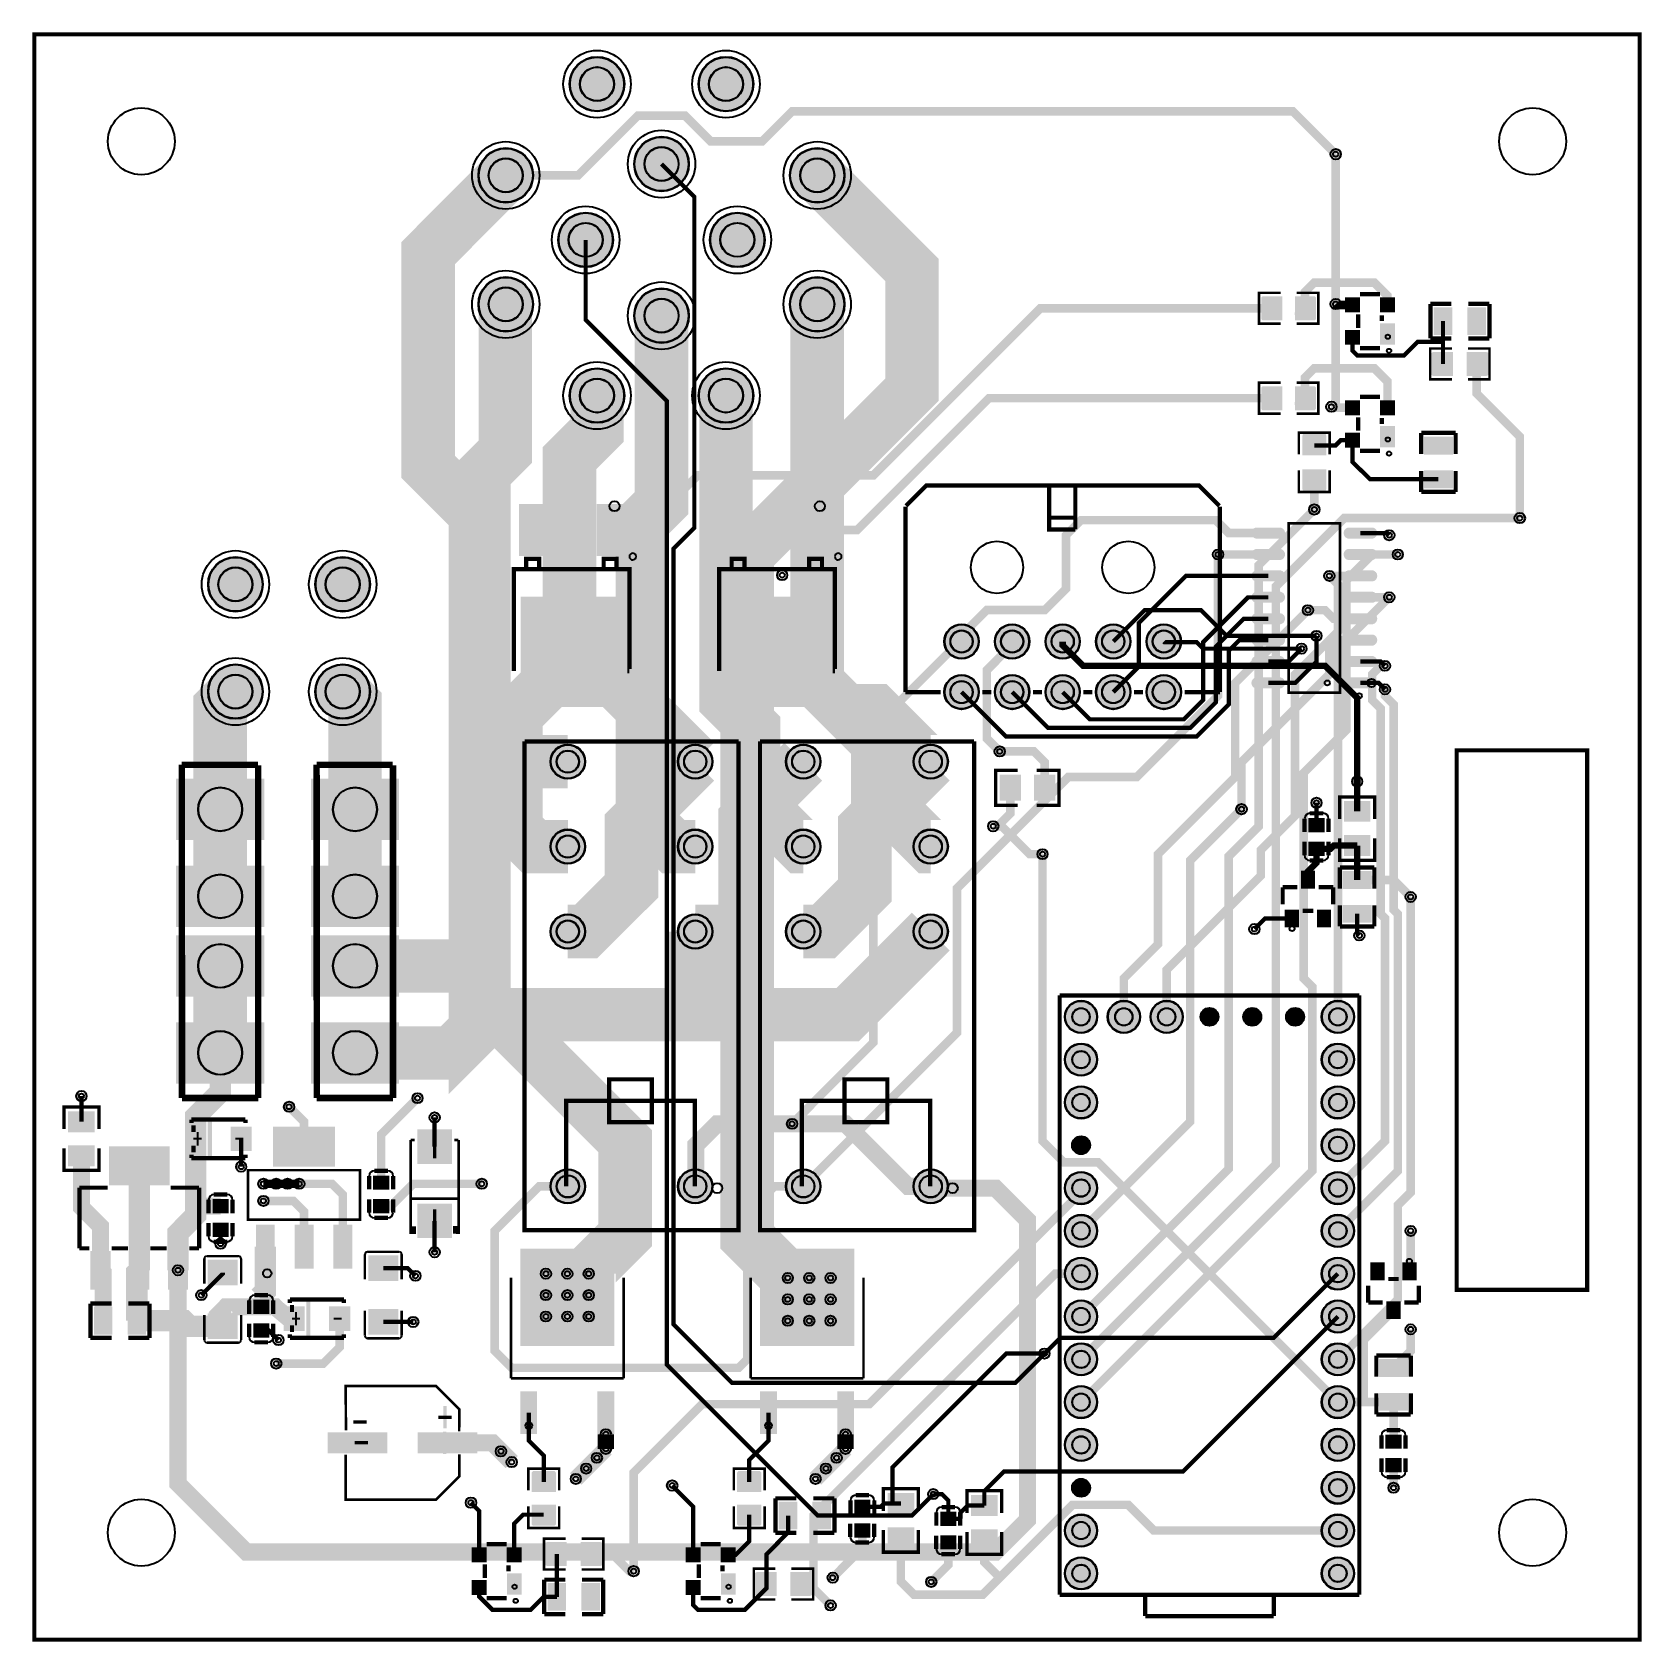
# Model space of a CAD drawing. Extents: x -5 to 3755, y -3755 to 5.
import ezdxf

# ---------------------------------------------------------------- set-up
doc = ezdxf.new("R2010")
doc.units = 9
for name, color, linetype, true_color in [('BoardOutLine', 7, 'Continuous', 0xff00ff), ('BottomLayer', 7, 'Continuous', 0x0000ff), ('BottomSolderMaskLayer', 7, 'Continuous', 0xaa00ff), ('Document', 7, 'Continuous', 0xffffff), ('Hole', 7, 'Continuous', 0x222222), ('Inner1', 7, 'Continuous', 0x999966), ('Inner2', 7, 'Continuous', 0x008000), ('Multi-Layer', 7, 'Continuous', 0xc0c0c0), ('TopLayer', 7, 'Continuous', 0xff0000), ('TopPasteMaskLayer', 7, 'Continuous', 0x808080), ('TopSilkLayer', 7, 'Continuous', 0xffcc00), ('TopSolderMaskLayer', 7, 'Continuous', 0x800080)]:
    doc.layers.add(name, color=color, linetype=linetype, true_color=true_color)

msp = doc.modelspace()

# ---------------------------------------------------------------- hatches: boundary and pattern name
at = {"layer": 'BottomSolderMaskLayer'}
for points in [[(1250.4, -116.3, 1), (1378.4, -116.3, 1)], [(1551.7, -116.3, 1), (1679.7, -116.3, 1)], [(1401.1, -302.9, 1), (1529.1, -302.9, 1)], [(1037.3, -329.4, 1), (1165.3, -329.4, 1)], [(1764.8, -329.4, 1), (1892.8, -329.4, 1)], [(1223.9, -480.1, 1), (1351.9, -480.1, 1)], [(1578.2, -480.1, 1), (1706.2, -480.1, 1)], [(1037.3, -630.7, 1), (1165.3, -630.7, 1)], [(1401.1, -657.2, 1), (1529.1, -657.2, 1)], [(1764.8, -630.7, 1), (1892.8, -630.7, 1)], [(1250.4, -843.8, 1), (1378.4, -843.8, 1)], [(1551.7, -843.8, 1), (1679.7, -843.8, 1)], [(405.8, -1284.8, 1), (533.8, -1284.8, 1)], [(656.3, -1284.8, 1), (784.3, -1284.8, 1)], [(2125.6, -1418.3, 1), (2206.4, -1418.3, 1)], [(2243.7, -1418.3, 1), (2324.5, -1418.3, 1)], [(2361.8, -1418.3, 1), (2442.6, -1418.3, 1)], [(2479.9, -1418.3, 1), (2560.7, -1418.3, 1)], [(2598, -1418.3, 1), (2678.8, -1418.3, 1)], [(405.8, -1535.3, 1), (533.8, -1535.3, 1)], [(656.3, -1535.3, 1), (784.3, -1535.3, 1)], [(2125.6, -1536.4, 1), (2206.4, -1536.4, 1)], [(2243.7, -1536.4, 1), (2324.5, -1536.4, 1)], [(2361.8, -1536.4, 1), (2442.6, -1536.4, 1)], [(2479.9, -1536.4, 1), (2560.7, -1536.4, 1)], [(2598.1, -1536.4, 1), (2678.9, -1536.4, 1)], [(1205.9, -1699, 1), (1286.6, -1699, 1)], [(1503.5, -1699, 1), (1584.2, -1699, 1)], [(1755.9, -1699, 1), (1836.6, -1699, 1)], [(2053.5, -1699, 1), (2134.2, -1699, 1)], [(537.2, -1738.6), (537.2, -1882.2), (331.1, -1882.2), (331.1, -1738.6)], [(852.1, -1738.6), (852.1, -1882.2), (646.1, -1882.2), (646.1, -1738.6)], [(1205.9, -1897.4, 1), (1286.6, -1897.4, 1)], [(1503.5, -1897.4, 1), (1584.2, -1897.4, 1)], [(1755.9, -1897.4, 1), (1836.6, -1897.4, 1)], [(2053.5, -1897.4, 1), (2134.2, -1897.4, 1)], [(537.2, -1941.8), (537.2, -2085.4), (331.1, -2085.4), (331.1, -1941.8)], [(852.1, -1941.8), (852.1, -2085.4), (646.1, -2085.4), (646.1, -1941.8)], [(1205.9, -2095.8, 1), (1286.6, -2095.8, 1)], [(1503.5, -2095.8, 1), (1584.2, -2095.8, 1)], [(1755.9, -2095.8, 1), (1836.6, -2095.8, 1)], [(2053.5, -2095.8, 1), (2134.2, -2095.8, 1)], [(537.2, -2104.4), (537.2, -2248), (331.1, -2248), (331.1, -2104.4)], [(852.1, -2104.4), (852.1, -2248), (646.1, -2248), (646.1, -2104.4)], [(2407.1, -2295.1, 1), (2483.1, -2295.1, 1)], [(2507.1, -2295.1, 1), (2583.1, -2295.1, 1)], [(2607.1, -2295.1, 1), (2683.1, -2295.1, 1)], [(2724.1, -2295.1, 1), (2766.1, -2295.1, 1)], [(2824.1, -2295.1, 1), (2866.1, -2295.1, 1)], [(2924.1, -2295.1, 1), (2966.1, -2295.1, 1)], [(3007.1, -2295.1, 1), (3083.1, -2295.1, 1)], [(537.2, -2307.6), (537.2, -2451.2), (331.1, -2451.2), (331.1, -2307.6)], [(852.1, -2307.6), (852.1, -2451.2), (646.1, -2451.2), (646.1, -2307.6)], [(2407.1, -2395.1, 1), (2483.1, -2395.1, 1)], [(3007.1, -2395.1, 1), (3083.1, -2395.1, 1)], [(2407.1, -2495.1, 1), (2483.1, -2495.1, 1)], [(3007.1, -2495.1, 1), (3083.1, -2495.1, 1)], [(2424.1, -2595.1, 1), (2466.1, -2595.1, 1)], [(3007.1, -2595.1, 1), (3083.1, -2595.1, 1)], [(1205.9, -2691.1, 1), (1286.6, -2691.1, 1)], [(1503.5, -2691.1, 1), (1584.2, -2691.1, 1)], [(1755.9, -2691.1, 1), (1836.6, -2691.1, 1)], [(2053.5, -2691.1, 1), (2134.2, -2691.1, 1)], [(2407.1, -2695.1, 1), (2483.1, -2695.1, 1)], [(3007.1, -2695.1, 1), (3083.1, -2695.1, 1)], [(2407.1, -2795.1, 1), (2483.1, -2795.1, 1)], [(3007.1, -2795.1, 1), (3083.1, -2795.1, 1)], [(2407.1, -2895.1, 1), (2483.1, -2895.1, 1)], [(3007.1, -2895.1, 1), (3083.1, -2895.1, 1)], [(2407.1, -2995.1, 1), (2483.1, -2995.1, 1)], [(3007.1, -2995.1, 1), (3083.1, -2995.1, 1)], [(2407.1, -3095.1, 1), (2483.1, -3095.1, 1)], [(3007.1, -3095.1, 1), (3083.1, -3095.1, 1)], [(2407.1, -3195.1, 1), (2483.1, -3195.1, 1)], [(3007.1, -3195.1, 1), (3083.1, -3195.1, 1)], [(2407.1, -3295.1, 1), (2483.1, -3295.1, 1)], [(3007.1, -3295.1, 1), (3083.1, -3295.1, 1)], [(2424.1, -3395.1, 1), (2466.1, -3395.1, 1)], [(3007.1, -3395.1, 1), (3083.1, -3395.1, 1)], [(2407.1, -3495.1, 1), (2483.1, -3495.1, 1)], [(3007.1, -3495.1, 1), (3083.1, -3495.1, 1)], [(2407.1, -3595.1, 1), (2483.1, -3595.1, 1)], [(3007.1, -3595.1, 1), (3083.1, -3595.1, 1)]]:
    msp.add_hatch(color=256, dxfattribs=at).paths.add_polyline_path(points)
at = {"layer": 'Document'}
for points in [[(367.1, -2548.6), (367.1, -2564.3), (376.5, -2564.3), (376.5, -2548.6)], [(371.8, -2577.7), (371.8, -2582.4), (390.7, -2582.4), (390.7, -2577.7)], [(378.9, -2564.3), (378.9, -2595.8), (383.6, -2595.8), (383.6, -2564.3)], [(488.3, -2577.7), (488.3, -2582.4), (469.4, -2582.4), (469.4, -2577.7)], [(939, -2593.8), (931.1, -2593.8), (931.1, -2625.7), (939, -2625.7)], [(367.1, -2611.6), (367.1, -2595.8), (376.5, -2595.8), (376.5, -2611.6)], [(961.6, -2605.8), (908.5, -2605.8), (908.5, -2613.7), (961.6, -2613.7)], [(939, -2776.3), (931.1, -2776.3), (931.1, -2744.4), (939, -2744.4)], [(597.1, -2968.6), (597.1, -2984.3), (606.5, -2984.3), (606.5, -2968.6)], [(601.8, -2997.7), (601.8, -3002.4), (620.7, -3002.4), (620.7, -2997.7)], [(608.9, -2984.3), (608.9, -3015.8), (613.6, -3015.8), (613.6, -2984.3)], [(718.3, -2997.7), (718.3, -3002.4), (699.4, -3002.4), (699.4, -2997.7)], [(597.1, -3031.6), (597.1, -3015.8), (606.5, -3015.8), (606.5, -3031.6)], [(954.9, -3264.3), (954.9, -3316.3), (962.7, -3316.3), (962.7, -3264.3)], [(747.9, -3294), (747.9, -3286.2), (779.1, -3286.2), (779.1, -3294)], [(934.1, -3294), (986, -3294), (986, -3286.2), (934.1, -3286.2)]]:
    msp.add_hatch(color=256, dxfattribs=at).paths.add_polyline_path(points)
at = {"layer": 'Multi-Layer'}
for points in [[(1251.4, -116.3, 1), (1377.4, -116.3, 1)], [(1552.7, -116.3, 1), (1678.7, -116.3, 1)], [(1402.1, -302.9, 1), (1528.1, -302.9, 1)], [(1038.3, -329.4, 1), (1164.3, -329.4, 1)], [(1765.8, -329.4, 1), (1891.8, -329.4, 1)], [(1224.9, -480.1, 1), (1350.9, -480.1, 1)], [(1579.2, -480.1, 1), (1705.2, -480.1, 1)], [(1038.3, -630.7, 1), (1164.3, -630.7, 1)], [(1402.1, -657.2, 1), (1528.1, -657.2, 1)], [(1765.8, -630.7, 1), (1891.8, -630.7, 1)], [(1251.4, -843.8, 1), (1377.4, -843.8, 1)], [(1552.7, -843.8, 1), (1678.7, -843.8, 1)], [(406.8, -1284.8, 1), (532.8, -1284.8, 1)], [(657.3, -1284.8, 1), (783.3, -1284.8, 1)], [(2126.6, -1418.3, 1), (2205.4, -1418.3, 1)], [(2244.7, -1418.3, 1), (2323.5, -1418.3, 1)], [(2362.8, -1418.3, 1), (2441.6, -1418.3, 1)], [(2480.9, -1418.3, 1), (2559.7, -1418.3, 1)], [(2599, -1418.3, 1), (2677.8, -1418.3, 1)], [(406.8, -1535.3, 1), (532.8, -1535.3, 1)], [(657.3, -1535.3, 1), (783.3, -1535.3, 1)], [(2126.6, -1536.4, 1), (2205.4, -1536.4, 1)], [(2244.7, -1536.4, 1), (2323.5, -1536.4, 1)], [(2362.8, -1536.4, 1), (2441.6, -1536.4, 1)], [(2480.9, -1536.4, 1), (2559.7, -1536.4, 1)], [(2599.1, -1536.4, 1), (2677.9, -1536.4, 1)], [(1206.9, -1699, 1), (1285.6, -1699, 1)], [(1504.5, -1699, 1), (1583.2, -1699, 1)], [(1756.9, -1699, 1), (1835.6, -1699, 1)], [(2054.5, -1699, 1), (2133.2, -1699, 1)], [(535.8, -1739.3), (535.8, -1881.5), (332.6, -1881.5), (332.6, -1739.3)], [(850.7, -1739.3), (850.7, -1881.5), (647.5, -1881.5), (647.5, -1739.3)], [(1206.9, -1897.4, 1), (1285.6, -1897.4, 1)], [(1504.5, -1897.4, 1), (1583.2, -1897.4, 1)], [(1756.9, -1897.4, 1), (1835.6, -1897.4, 1)], [(2054.5, -1897.4, 1), (2133.2, -1897.4, 1)], [(535.8, -1942.5), (535.8, -2084.7), (332.6, -2084.7), (332.6, -1942.5)], [(850.7, -1942.5), (850.7, -2084.7), (647.5, -2084.7), (647.5, -1942.5)], [(1206.9, -2095.8, 1), (1285.6, -2095.8, 1)], [(1504.5, -2095.8, 1), (1583.2, -2095.8, 1)], [(1756.9, -2095.8, 1), (1835.6, -2095.8, 1)], [(2054.5, -2095.8, 1), (2133.2, -2095.8, 1)], [(535.8, -2105.1), (535.8, -2247.3), (332.6, -2247.3), (332.6, -2105.1)], [(850.7, -2105.1), (850.7, -2247.3), (647.5, -2247.3), (647.5, -2105.1)], [(2408.1, -2295.1, 1), (2482.1, -2295.1, 1)], [(2508.1, -2295.1, 1), (2582.1, -2295.1, 1)], [(2608.1, -2295.1, 1), (2682.1, -2295.1, 1)], [(2725.1, -2295.1, 1), (2765.1, -2295.1, 1)], [(2825.1, -2295.1, 1), (2865.1, -2295.1, 1)], [(2925.1, -2295.1, 1), (2965.1, -2295.1, 1)], [(3008.1, -2295.1, 1), (3082.1, -2295.1, 1)], [(535.8, -2308.3), (535.8, -2450.5), (332.6, -2450.5), (332.6, -2308.3)], [(850.7, -2308.3), (850.7, -2450.5), (647.5, -2450.5), (647.5, -2308.3)], [(2408.1, -2395.1, 1), (2482.1, -2395.1, 1)], [(3008.1, -2395.1, 1), (3082.1, -2395.1, 1)], [(2408.1, -2495.1, 1), (2482.1, -2495.1, 1)], [(3008.1, -2495.1, 1), (3082.1, -2495.1, 1)], [(2425.1, -2595.1, 1), (2465.1, -2595.1, 1)], [(3008.1, -2595.1, 1), (3082.1, -2595.1, 1)], [(1206.9, -2691.1, 1), (1285.6, -2691.1, 1)], [(1504.5, -2691.1, 1), (1583.2, -2691.1, 1)], [(1756.9, -2691.1, 1), (1835.6, -2691.1, 1)], [(2054.5, -2691.1, 1), (2133.2, -2691.1, 1)], [(2408.1, -2695.1, 1), (2482.1, -2695.1, 1)], [(3008.1, -2695.1, 1), (3082.1, -2695.1, 1)], [(2408.1, -2795.1, 1), (2482.1, -2795.1, 1)], [(3008.1, -2795.1, 1), (3082.1, -2795.1, 1)], [(2408.1, -2895.1, 1), (2482.1, -2895.1, 1)], [(3008.1, -2895.1, 1), (3082.1, -2895.1, 1)], [(2408.1, -2995.1, 1), (2482.1, -2995.1, 1)], [(3008.1, -2995.1, 1), (3082.1, -2995.1, 1)], [(2408.1, -3095.1, 1), (2482.1, -3095.1, 1)], [(3008.1, -3095.1, 1), (3082.1, -3095.1, 1)], [(2408.1, -3195.1, 1), (2482.1, -3195.1, 1)], [(3008.1, -3195.1, 1), (3082.1, -3195.1, 1)], [(2408.1, -3295.1, 1), (2482.1, -3295.1, 1)], [(3008.1, -3295.1, 1), (3082.1, -3295.1, 1)], [(2425.1, -3395.1, 1), (2465.1, -3395.1, 1)], [(3008.1, -3395.1, 1), (3082.1, -3395.1, 1)], [(2408.1, -3495.1, 1), (2482.1, -3495.1, 1)], [(3008.1, -3495.1, 1), (3082.1, -3495.1, 1)], [(2408.1, -3595.1, 1), (2482.1, -3595.1, 1)], [(3008.1, -3595.1, 1), (3082.1, -3595.1, 1)]]:
    msp.add_hatch(color=256, dxfattribs=at).paths.add_polyline_path(points)
at = {"layer": 'TopLayer'}
for points in [[(2914.3, -612.9), (2914.3, -667.1), (2869.7, -667.1), (2869.7, -612.9)], [(2945.7, -612.9), (2945.7, -667.1), (2990.3, -667.1), (2990.3, -612.9)], [(3062.5, -648.7), (3062.5, -615.7), (3095.5, -615.7), (3095.5, -648.7)], [(3144.5, -648.7), (3144.5, -615.7), (3177.5, -615.7), (3177.5, -648.7)], [(3144.5, -723.5), (3144.5, -676.3), (3177.5, -676.3), (3177.5, -723.5)], [(3310.3, -700.5), (3270.9, -700.5), (3270.9, -639.5), (3310.3, -639.5)], [(3389.1, -700.5), (3349.7, -700.5), (3349.7, -639.5), (3389.1, -639.5)], [(3062.5, -724.3), (3062.5, -691.3), (3095.5, -691.3), (3095.5, -724.3)], [(3312.9, -742.9), (3312.9, -797.1), (3268.3, -797.1), (3268.3, -742.9)], [(3347.1, -742.9), (3347.1, -797.1), (3391.7, -797.1), (3391.7, -742.9)], [(2914.3, -822.9), (2914.3, -877.1), (2869.7, -877.1), (2869.7, -822.9)], [(2945.7, -822.9), (2945.7, -877.1), (2990.3, -877.1), (2990.3, -822.9)], [(3062.5, -888.7), (3062.5, -855.7), (3095.5, -855.7), (3095.5, -888.7)], [(3144.5, -888.7), (3144.5, -855.7), (3177.5, -855.7), (3177.5, -888.7)], [(3017.1, -982.9), (2962.9, -982.9), (2962.9, -938.3), (3017.1, -938.3)], [(3062.5, -964.3), (3062.5, -931.3), (3095.5, -931.3), (3095.5, -964.3)], [(3144.5, -963.5), (3144.5, -916.3), (3177.5, -916.3), (3177.5, -963.5)], [(3310.5, -940.9), (3310.5, -980.3), (3249.5, -980.3), (3249.5, -940.9)], [(3017.1, -1017.1), (2962.9, -1017.1), (2962.9, -1061.7), (3017.1, -1061.7)], [(3310.5, -1019.7), (3310.5, -1059.1), (3249.5, -1059.1), (3249.5, -1019.7)], [(1133, -1216.8), (1133, -1098.7), (1196, -1098.7), (1196, -1216.8)], [(1314.1, -1216.8), (1314.1, -1098.7), (1377.1, -1098.7), (1377.1, -1216.8)], [(1613, -1216.8), (1613, -1098.7), (1676, -1098.7), (1676, -1216.8)], [(1794.1, -1216.8), (1794.1, -1098.7), (1857.1, -1098.7), (1857.1, -1216.8)], [(2855.4, -1176.9, -0.785398), (2855.4, -1153.2), (2909.3, -1153.2, -0.785398), (2909.3, -1176.9)], [(3070.8, -1176.9, -0.785398), (3070.8, -1153.2), (3124.7, -1153.2, -0.785398), (3124.7, -1176.9)], [(2855.4, -1226.9, -0.785398), (2855.4, -1203.2), (2909.3, -1203.2, -0.785398), (2909.3, -1226.9)], [(3070.8, -1226.9, -0.785398), (3070.8, -1203.2), (3124.7, -1203.2, -0.785398), (3124.7, -1226.9)], [(2855.4, -1276.9, -0.785398), (2855.4, -1253.2), (2909.3, -1253.2, -0.785398), (2909.3, -1276.9)], [(3070.8, -1276.9, -0.785398), (3070.8, -1253.2), (3124.7, -1253.2, -0.785398), (3124.7, -1276.9)], [(1136.9, -1570.3), (1136.9, -1314.4), (1373.1, -1314.4), (1373.1, -1570.3)], [(1616.9, -1570.3), (1616.9, -1314.4), (1853.1, -1314.4), (1853.1, -1570.3)], [(2855.4, -1326.9, -0.785398), (2855.4, -1303.2), (2909.3, -1303.2, -0.785398), (2909.3, -1326.9)], [(3070.8, -1326.9, -0.785398), (3070.8, -1303.2), (3124.7, -1303.2, -0.785398), (3124.7, -1326.9)], [(2855.4, -1376.9, -0.785398), (2855.4, -1353.2), (2909.3, -1353.2, -0.785398), (2909.3, -1376.9)], [(3070.8, -1376.9, -0.785398), (3070.8, -1353.2), (3124.7, -1353.2, -0.785398), (3124.7, -1376.9)], [(2855.4, -1426.9, -0.785398), (2855.4, -1403.2), (2909.3, -1403.2, -0.785398), (2909.3, -1426.9)], [(3070.8, -1426.9, -0.785398), (3070.8, -1403.2), (3124.7, -1403.2, -0.785398), (3124.7, -1426.9)], [(2855.4, -1476.9, -0.785398), (2855.4, -1453.2), (2909.3, -1453.2, -0.785398), (2909.3, -1476.9)], [(3070.8, -1476.9, -0.785398), (3070.8, -1453.2), (3124.7, -1453.2, -0.785398), (3124.7, -1476.9)], [(2855.4, -1526.9, -0.785398), (2855.4, -1503.2), (2909.3, -1503.2, -0.785398), (2909.3, -1526.9)], [(3070.8, -1526.9, -0.785398), (3070.8, -1503.2), (3124.7, -1503.2, -0.785398), (3124.7, -1526.9)], [(2257.2, -1731.5), (2302.8, -1731.5), (2302.8, -1788.5), (2257.2, -1788.5)], [(2337.2, -1731.5), (2382.8, -1731.5), (2382.8, -1788.5), (2337.2, -1788.5)], [(3061.5, -1837.9), (3061.5, -1792.2), (3118.6, -1792.2), (3118.6, -1837.9)], [(3012.8, -1831.8), (3012.8, -1863.2), (2977.3, -1863.2), (2977.3, -1831.8)], [(3061.5, -1917.9), (3061.5, -1872.2), (3118.6, -1872.2), (3118.6, -1917.9)], [(3012.8, -1886.9), (3012.8, -1918.4), (2977.3, -1918.4), (2977.3, -1886.9)], [(2959.3, -1994.5), (2959.3, -1955.1), (2990.8, -1955.1), (2990.8, -1994.5)], [(3059.5, -1995.4), (3059.5, -1956), (3120.5, -1956), (3120.5, -1995.4)], [(2921.9, -2085), (2921.9, -2045.6), (2953.4, -2045.6), (2953.4, -2085)], [(2996.7, -2085), (2996.7, -2045.7), (3028.2, -2045.7), (3028.2, -2085)], [(3059.5, -2074.1), (3059.5, -2034.7), (3120.5, -2034.7), (3120.5, -2074.1)], [(138.6, -2517.2), (138.6, -2562.9), (81.5, -2562.9), (81.5, -2517.2)], [(353.3, -2552.5), (400.5, -2552.5), (400.5, -2607.6), (353.3, -2607.6)], [(459.6, -2552.5), (506.8, -2552.5), (506.8, -2607.6), (459.6, -2607.6)], [(701, -2644.2), (559.2, -2644.2), (559.2, -2552.1), (701, -2552.1)], [(974.4, -2559.1), (974.4, -2637.8), (895.7, -2637.8), (895.7, -2559.1)], [(138.6, -2597.2), (138.6, -2642.9), (81.5, -2642.9), (81.5, -2597.2)], [(176.2, -2599.8), (314, -2599.8), (314, -2686.4), (176.2, -2686.4)], [(827.8, -2666.8), (827.8, -2698.2), (792.3, -2698.2), (792.3, -2666.8)], [(417.3, -2753.2), (417.3, -2721.8), (452.8, -2721.8), (452.8, -2753.2)], [(827.8, -2721.9), (827.8, -2753.4), (792.3, -2753.4), (792.3, -2721.9)], [(974.4, -2732.3), (974.4, -2811), (895.7, -2811), (895.7, -2732.3)], [(417.3, -2808.4), (417.3, -2776.9), (452.8, -2776.9), (452.8, -2808.4)], [(561.2, -2782.8), (561.2, -2881.2), (517.9, -2881.2), (517.9, -2782.8)], [(651.8, -2782.8), (651.8, -2881.2), (608.4, -2881.2), (608.4, -2782.8)], [(742.3, -2782.8), (742.3, -2881.2), (699, -2881.2), (699, -2782.8)], [(132.9, -2843.8), (176.2, -2843.8), (176.2, -2930.4), (132.9, -2930.4)], [(223.4, -2843.8), (266.7, -2843.8), (266.7, -2930.4), (223.4, -2930.4)], [(314, -2843.8), (357.3, -2843.8), (357.3, -2930.4), (314, -2930.4)], [(849.1, -2911.6), (781, -2911.6), (781, -2853.1), (849.1, -2853.1)], [(1135.8, -2837.8), (1354.3, -2837.8), (1354.3, -3062.7), (1135.8, -3062.7)], [(1695.8, -2837.8), (1914.3, -2837.8), (1914.3, -3062.7), (1695.8, -3062.7)], [(406, -2921.6), (474.1, -2921.6), (474.1, -2863.1), (406, -2863.1)], [(3153.4, -2870.1), (3153.4, -2909.5), (3121.9, -2909.5), (3121.9, -2870.1)], [(3228.2, -2870.1), (3228.2, -2909.5), (3196.7, -2909.5), (3196.7, -2870.1)], [(512.3, -2988.2), (512.3, -2956.8), (547.8, -2956.8), (547.8, -2988.2)], [(3190.8, -2960.7), (3190.8, -3000), (3159.3, -3000), (3159.3, -2960.7)], [(141, -2974.5), (180.4, -2974.5), (180.4, -3035.6), (141, -3035.6)], [(219.7, -2974.5), (259.1, -2974.5), (259.1, -3035.6), (219.7, -3035.6)], [(406, -2988.5), (474.1, -2988.5), (474.1, -3047), (406, -3047)], [(583.3, -2972.5), (630.5, -2972.5), (630.5, -3027.6), (583.3, -3027.6)], [(689.6, -2972.5), (736.8, -2972.5), (736.8, -3027.6), (689.6, -3027.6)], [(849.1, -2978.5), (781, -2978.5), (781, -3037), (849.1, -3037)], [(512.3, -3043.4), (512.3, -3011.9), (547.8, -3011.9), (547.8, -3043.4)], [(3205.5, -3096), (3205.5, -3135.4), (3144.5, -3135.4), (3144.5, -3096)], [(1174.2, -3172.4), (1135.6, -3172.4), (1135.6, -3267.3), (1174.2, -3267.3)], [(1354.5, -3172.4), (1316, -3172.4), (1316, -3267.3), (1354.5, -3267.3)], [(1734.2, -3172.4), (1695.6, -3172.4), (1695.6, -3267.3), (1734.2, -3267.3)], [(1914.5, -3172.4), (1876, -3172.4), (1876, -3267.3), (1914.5, -3267.3)], [(3205.5, -3174.7), (3205.5, -3214.1), (3144.5, -3214.1), (3144.5, -3174.7)], [(823.8, -3313.7), (686, -3313.7), (686, -3266.4), (823.8, -3266.4)], [(1034.1, -3313.7), (896.3, -3313.7), (896.3, -3266.4), (1034.1, -3266.4)], [(3157.3, -3303.2), (3157.3, -3271.8), (3192.8, -3271.8), (3192.8, -3303.2)], [(3157.3, -3358.4), (3157.3, -3326.9), (3192.8, -3326.9), (3192.8, -3358.4)], [(1217.1, -3404.3), (1162.9, -3404.3), (1162.9, -3359.7), (1217.1, -3359.7)], [(1697.1, -3404.3), (1642.9, -3404.3), (1642.9, -3359.7), (1697.1, -3359.7)], [(2052.8, -3409), (2052.8, -3454.6), (1995.7, -3454.6), (1995.7, -3409)], [(2247.8, -3414), (2247.8, -3459.6), (2190.7, -3459.6), (2190.7, -3414)], [(1217.1, -3435.7), (1162.9, -3435.7), (1162.9, -3480.3), (1217.1, -3480.3)], [(1697.1, -3435.7), (1642.9, -3435.7), (1642.9, -3480.3), (1697.1, -3480.3)], [(1780.3, -3490.5), (1740.9, -3490.5), (1740.9, -3429.5), (1780.3, -3429.5)], [(1859.1, -3490.5), (1819.7, -3490.5), (1819.7, -3429.5), (1859.1, -3429.5)], [(1916.5, -3455.6), (1916.5, -3424.1), (1951.9, -3424.1), (1951.9, -3455.6)], [(2117.3, -3483.2), (2117.3, -3451.8), (2152.8, -3451.8), (2152.8, -3483.2)], [(1916.5, -3510.7), (1916.5, -3479.2), (1951.9, -3479.2), (1951.9, -3510.7)], [(2052.8, -3489), (2052.8, -3534.6), (1995.7, -3534.6), (1995.7, -3489)], [(2247.8, -3494), (2247.8, -3539.6), (2190.7, -3539.6), (2190.7, -3494)], [(1242.9, -3522.9), (1242.9, -3577.1), (1198.3, -3577.1), (1198.3, -3522.9)], [(1277.1, -3522.9), (1277.1, -3577.1), (1321.7, -3577.1), (1321.7, -3522.9)], [(2117.3, -3538.4), (2117.3, -3506.9), (2152.8, -3506.9), (2152.8, -3538.4)], [(1022.5, -3568.7), (1022.5, -3535.7), (1055.5, -3535.7), (1055.5, -3568.7)], [(1104.5, -3568.7), (1104.5, -3535.7), (1137.5, -3535.7), (1137.5, -3568.7)], [(1522.5, -3568.7), (1522.5, -3535.7), (1555.5, -3535.7), (1555.5, -3568.7)], [(1604.5, -3568.7), (1604.5, -3535.7), (1637.5, -3535.7), (1637.5, -3568.7)], [(1104.5, -3643.5), (1104.5, -3596.3), (1137.5, -3596.3), (1137.5, -3643.5)], [(1604.5, -3643.5), (1604.5, -3596.3), (1637.5, -3596.3), (1637.5, -3643.5)], [(1732.9, -3592.9), (1732.9, -3647.1), (1688.3, -3647.1), (1688.3, -3592.9)], [(1767.1, -3592.9), (1767.1, -3647.1), (1811.7, -3647.1), (1811.7, -3592.9)], [(1022.5, -3644.3), (1022.5, -3611.3), (1055.5, -3611.3), (1055.5, -3644.3)], [(1240.3, -3680.5), (1200.9, -3680.5), (1200.9, -3619.5), (1240.3, -3619.5)], [(1319.1, -3680.5), (1279.7, -3680.5), (1279.7, -3619.5), (1319.1, -3619.5)], [(1522.5, -3644.3), (1522.5, -3611.3), (1555.5, -3611.3), (1555.5, -3644.3)]]:
    msp.add_hatch(color=256, dxfattribs=at).paths.add_polyline_path(points)
at = {"layer": 'TopPasteMaskLayer'}
for points in [[(2915.4, -614.8), (2915.4, -631.3), (2897.9, -631.3), (2897.9, -649.1), (2915.2, -649.1), (2915.4, -665.2), (2913.5, -667.2), (2868.2, -667.2), (2866.2, -665.2), (2866.2, -614.8), (2868.2, -612.8), (2913.5, -612.8)], [(2993.8, -614.8), (2993.8, -665.2), (2991.8, -667.2), (2946.5, -667.2), (2944.6, -665.2), (2944.4, -649.1), (2962.1, -649.1), (2962.1, -631.3), (2944.8, -631.3), (2944.6, -614.8), (2946.5, -612.8), (2991.8, -612.8)], [(3062.5, -648.7), (3062.5, -615.7), (3095.5, -615.7), (3095.5, -648.7)], [(3144.5, -648.7), (3144.5, -615.7), (3177.5, -615.7), (3177.5, -648.7)], [(3144.5, -723.5), (3144.5, -676.3), (3177.5, -676.3), (3177.5, -723.5)], [(3310.3, -700.5), (3270.9, -700.5), (3270.9, -639.5), (3310.3, -639.5)], [(3389.1, -700.5), (3349.7, -700.5), (3349.7, -639.5), (3389.1, -639.5)], [(3062.5, -724.3), (3062.5, -691.3), (3095.5, -691.3), (3095.5, -724.3)], [(3312.3, -744.8), (3312.3, -761.3), (3294.8, -761.3), (3294.8, -779.1), (3312.1, -779.1), (3312.3, -795.2), (3310.3, -797.2), (3265, -797.2), (3263.1, -795.2), (3263.1, -744.8), (3265, -742.8), (3310.3, -742.8)], [(3396.9, -744.8), (3396.9, -795.2), (3395, -797.2), (3349.7, -797.2), (3347.7, -795.2), (3347.5, -779.1), (3365.2, -779.1), (3365.2, -761.3), (3347.9, -761.3), (3347.7, -744.8), (3349.7, -742.8), (3395, -742.8)], [(2915.4, -824.8), (2915.4, -841.3), (2897.9, -841.3), (2897.9, -859.1), (2915.2, -859.1), (2915.4, -875.2), (2913.5, -877.2), (2868.2, -877.2), (2866.2, -875.2), (2866.2, -824.8), (2868.2, -822.8), (2913.5, -822.8)], [(2993.8, -824.8), (2993.8, -875.2), (2991.8, -877.2), (2946.5, -877.2), (2944.6, -875.2), (2944.4, -859.1), (2962.1, -859.1), (2962.1, -841.3), (2944.8, -841.3), (2944.6, -824.8), (2946.5, -822.8), (2991.8, -822.8)], [(3062.5, -888.7), (3062.5, -855.7), (3095.5, -855.7), (3095.5, -888.7)], [(3144.5, -888.7), (3144.5, -855.7), (3177.5, -855.7), (3177.5, -888.7)], [(3015.2, -982.3), (2998.7, -982.3), (2998.7, -964.8), (2980.9, -964.8), (2980.9, -982.1), (2964.8, -982.3), (2962.8, -980.3), (2962.8, -935), (2964.8, -933.1), (3015.2, -933.1), (3017.2, -935), (3017.2, -980.3)], [(3062.5, -964.3), (3062.5, -931.3), (3095.5, -931.3), (3095.5, -964.3)], [(3144.5, -963.5), (3144.5, -916.3), (3177.5, -916.3), (3177.5, -963.5)], [(3310.5, -940.9), (3310.5, -980.3), (3249.5, -980.3), (3249.5, -940.9)], [(3015.2, -1066.9), (2964.8, -1066.9), (2962.8, -1065), (2962.8, -1019.7), (2964.8, -1017.7), (2980.9, -1017.5), (2980.9, -1035.2), (2998.7, -1035.2), (2998.7, -1017.9), (3015.2, -1017.7), (3017.2, -1019.7), (3017.2, -1065)], [(3310.5, -1019.7), (3310.5, -1059.1), (3249.5, -1059.1), (3249.5, -1019.7)], [(1133, -1216.8), (1133, -1098.7), (1196, -1098.7), (1196, -1216.8)], [(1314.1, -1216.8), (1314.1, -1098.7), (1377.1, -1098.7), (1377.1, -1216.8)], [(1613, -1216.8), (1613, -1098.7), (1676, -1098.7), (1676, -1216.8)], [(1794.1, -1216.8), (1794.1, -1098.7), (1857.1, -1098.7), (1857.1, -1216.8)], [(2855.4, -1176.9, -0.785398), (2855.4, -1153.2), (2909.3, -1153.2, -0.785398), (2909.3, -1176.9)], [(3070.8, -1176.9, -0.785398), (3070.8, -1153.2), (3124.7, -1153.2, -0.785398), (3124.7, -1176.9)], [(2855.4, -1226.9, -0.785398), (2855.4, -1203.2), (2909.3, -1203.2, -0.785398), (2909.3, -1226.9)], [(3070.8, -1226.9, -0.785398), (3070.8, -1203.2), (3124.7, -1203.2, -0.785398), (3124.7, -1226.9)], [(2855.4, -1276.9, -0.785398), (2855.4, -1253.2), (2909.3, -1253.2, -0.785398), (2909.3, -1276.9)], [(3070.8, -1276.9, -0.785398), (3070.8, -1253.2), (3124.7, -1253.2, -0.785398), (3124.7, -1276.9)], [(1136.9, -1570.3), (1136.9, -1314.4), (1373.1, -1314.4), (1373.1, -1570.3)], [(1616.9, -1570.3), (1616.9, -1314.4), (1853.1, -1314.4), (1853.1, -1570.3)], [(2855.4, -1326.9, -0.785398), (2855.4, -1303.2), (2909.3, -1303.2, -0.785398), (2909.3, -1326.9)], [(3070.8, -1326.9, -0.785398), (3070.8, -1303.2), (3124.7, -1303.2, -0.785398), (3124.7, -1326.9)], [(2855.4, -1376.9, -0.785398), (2855.4, -1353.2), (2909.3, -1353.2, -0.785398), (2909.3, -1376.9)], [(3070.8, -1376.9, -0.785398), (3070.8, -1353.2), (3124.7, -1353.2, -0.785398), (3124.7, -1376.9)], [(2855.4, -1426.9, -0.785398), (2855.4, -1403.2), (2909.3, -1403.2, -0.785398), (2909.3, -1426.9)], [(3070.8, -1426.9, -0.785398), (3070.8, -1403.2), (3124.7, -1403.2, -0.785398), (3124.7, -1426.9)], [(2855.4, -1476.9, -0.785398), (2855.4, -1453.2), (2909.3, -1453.2, -0.785398), (2909.3, -1476.9)], [(3070.8, -1476.9, -0.785398), (3070.8, -1453.2), (3124.7, -1453.2, -0.785398), (3124.7, -1476.9)], [(2855.4, -1526.9, -0.785398), (2855.4, -1503.2), (2909.3, -1503.2, -0.785398), (2909.3, -1526.9)], [(3070.8, -1526.9, -0.785398), (3070.8, -1503.2), (3124.7, -1503.2, -0.785398), (3124.7, -1526.9)], [(2257.2, -1731.5), (2302.8, -1731.5), (2302.8, -1788.5), (2257.2, -1788.5)], [(2337.2, -1731.5), (2382.8, -1731.5), (2382.8, -1788.5), (2337.2, -1788.5)], [(3061.5, -1837.9), (3061.5, -1792.2), (3118.6, -1792.2), (3118.6, -1837.9)], [(3012.8, -1831.8), (3012.8, -1863.2), (2977.3, -1863.2), (2977.3, -1831.8)], [(3061.5, -1917.9), (3061.5, -1872.2), (3118.6, -1872.2), (3118.6, -1917.9)], [(3012.8, -1886.9), (3012.8, -1918.4), (2977.3, -1918.4), (2977.3, -1886.9)], [(2959.3, -1994.5), (2959.3, -1955.1), (2990.8, -1955.1), (2990.8, -1994.5)], [(3059.5, -1995.4), (3059.5, -1956), (3120.5, -1956), (3120.5, -1995.4)], [(2921.9, -2085), (2921.9, -2045.6), (2953.4, -2045.6), (2953.4, -2085)], [(2996.7, -2085), (2996.7, -2045.7), (3028.2, -2045.7), (3028.2, -2085)], [(3059.5, -2074.1), (3059.5, -2034.7), (3120.5, -2034.7), (3120.5, -2074.1)], [(138.6, -2517.2), (138.6, -2562.9), (81.5, -2562.9), (81.5, -2517.2)], [(353.3, -2552.5), (400.5, -2552.5), (400.5, -2607.6), (353.3, -2607.6)], [(459.6, -2552.5), (506.8, -2552.5), (506.8, -2607.6), (459.6, -2607.6)], [(701, -2644.2), (559.2, -2644.2), (559.2, -2552.1), (701, -2552.1)], [(974.4, -2559.1), (974.4, -2637.8), (895.7, -2637.8), (895.7, -2559.1)], [(138.6, -2597.2), (138.6, -2642.9), (81.5, -2642.9), (81.5, -2597.2)], [(176.2, -2599.8), (314, -2599.8), (314, -2686.4), (176.2, -2686.4)], [(827.8, -2666.8), (827.8, -2698.2), (792.3, -2698.2), (792.3, -2666.8)], [(417.3, -2753.2), (417.3, -2721.8), (452.8, -2721.8), (452.8, -2753.2)], [(827.8, -2721.9), (827.8, -2753.4), (792.3, -2753.4), (792.3, -2721.9)], [(974.4, -2732.3), (974.4, -2811), (895.7, -2811), (895.7, -2732.3)], [(417.3, -2808.4), (417.3, -2776.9), (452.8, -2776.9), (452.8, -2808.4)], [(561.2, -2782.8), (561.2, -2881.2), (517.9, -2881.2), (517.9, -2782.8)], [(651.8, -2782.8), (651.8, -2881.2), (608.4, -2881.2), (608.4, -2782.8)], [(742.3, -2782.8), (742.3, -2881.2), (699, -2881.2), (699, -2782.8)], [(132.9, -2843.8), (176.2, -2843.8), (176.2, -2930.4), (132.9, -2930.4)], [(223.4, -2843.8), (266.7, -2843.8), (266.7, -2930.4), (223.4, -2930.4)], [(314, -2843.8), (357.3, -2843.8), (357.3, -2930.4), (314, -2930.4)], [(845.1, -2911.6), (830.6, -2911.6), (826.6, -2907.7), (826.6, -2895.7), (822.7, -2891.7), (807.4, -2891.7), (803.5, -2895.7), (803.5, -2907.7), (799.6, -2911.6), (785, -2911.6), (781, -2907.7), (781, -2857.1), (785, -2853.1), (845.1, -2853.1), (849.1, -2857.1), (849.1, -2907.7)], [(1135.8, -2837.8), (1354.3, -2837.8), (1354.3, -3062.7), (1135.8, -3062.7)], [(1695.8, -2837.8), (1914.3, -2837.8), (1914.3, -3062.7), (1695.8, -3062.7)], [(410, -2921.6), (424.6, -2921.6), (428.5, -2917.7), (428.5, -2905.7), (432.4, -2901.7), (447.7, -2901.7), (451.6, -2905.7), (451.6, -2917.7), (455.6, -2921.6), (470.1, -2921.6), (474.1, -2917.7), (474.1, -2867.1), (470.1, -2863.1), (410, -2863.1), (406, -2867.1), (406, -2917.7)], [(3153.4, -2870.1), (3153.4, -2909.5), (3121.9, -2909.5), (3121.9, -2870.1)], [(3228.2, -2870.1), (3228.2, -2909.5), (3196.7, -2909.5), (3196.7, -2870.1)], [(512.3, -2988.2), (512.3, -2956.8), (547.8, -2956.8), (547.8, -2988.2)], [(3190.8, -2960.7), (3190.8, -3000), (3159.3, -3000), (3159.3, -2960.7)], [(141, -2974.5), (180.4, -2974.5), (180.4, -3035.6), (141, -3035.6)], [(219.7, -2974.5), (259.1, -2974.5), (259.1, -3035.6), (219.7, -3035.6)], [(410, -2988.5), (424.6, -2988.5), (428.5, -2992.5), (428.5, -3004.5), (432.4, -3008.4), (447.7, -3008.4), (451.6, -3004.5), (451.6, -2992.5), (455.6, -2988.5), (470.1, -2988.5), (474.1, -2992.5), (474.1, -3043.1), (470.1, -3047), (410, -3047), (406, -3043.1), (406, -2992.5)], [(583.3, -2972.5), (630.5, -2972.5), (630.5, -3027.6), (583.3, -3027.6)], [(689.6, -2972.5), (736.8, -2972.5), (736.8, -3027.6), (689.6, -3027.6)], [(845.1, -2978.5), (830.6, -2978.5), (826.6, -2982.5), (826.6, -2994.5), (822.7, -2998.4), (807.4, -2998.4), (803.5, -2994.5), (803.5, -2982.5), (799.6, -2978.5), (785, -2978.5), (781, -2982.5), (781, -3033.1), (785, -3037), (845.1, -3037), (849.1, -3033.1), (849.1, -2982.5)], [(512.3, -3043.4), (512.3, -3011.9), (547.8, -3011.9), (547.8, -3043.4)], [(3205.5, -3096), (3205.5, -3135.4), (3144.5, -3135.4), (3144.5, -3096)], [(1174.2, -3172.4), (1135.6, -3172.4), (1135.6, -3267.3), (1174.2, -3267.3)], [(1354.5, -3172.4), (1316, -3172.4), (1316, -3267.3), (1354.5, -3267.3)], [(1734.2, -3172.4), (1695.6, -3172.4), (1695.6, -3267.3), (1734.2, -3267.3)], [(1914.5, -3172.4), (1876, -3172.4), (1876, -3267.3), (1914.5, -3267.3)], [(3205.5, -3174.7), (3205.5, -3214.1), (3144.5, -3214.1), (3144.5, -3174.7)], [(823.8, -3313.7), (686, -3313.7), (686, -3266.4), (823.8, -3266.4)], [(1034.1, -3313.7), (896.3, -3313.7), (896.3, -3266.4), (1034.1, -3266.4)], [(3157.3, -3303.2), (3157.3, -3271.8), (3192.8, -3271.8), (3192.8, -3303.2)], [(3157.3, -3358.4), (3157.3, -3326.9), (3192.8, -3326.9), (3192.8, -3358.4)], [(1215.2, -3405.4), (1198.7, -3405.4), (1198.7, -3387.9), (1180.9, -3387.9), (1180.9, -3405.2), (1164.8, -3405.4), (1162.8, -3403.5), (1162.8, -3358.2), (1164.8, -3356.2), (1215.2, -3356.2), (1217.2, -3358.2), (1217.2, -3403.5)], [(1695.2, -3405.4), (1678.7, -3405.4), (1678.7, -3387.9), (1660.9, -3387.9), (1660.9, -3405.2), (1644.8, -3405.4), (1642.8, -3403.5), (1642.8, -3358.2), (1644.8, -3356.2), (1695.2, -3356.2), (1697.2, -3358.2), (1697.2, -3403.5)], [(2052.8, -3409), (2052.8, -3454.6), (1995.7, -3454.6), (1995.7, -3409)], [(2247.8, -3414), (2247.8, -3459.6), (2190.7, -3459.6), (2190.7, -3414)], [(1215.2, -3483.8), (1164.8, -3483.8), (1162.8, -3481.8), (1162.8, -3436.5), (1164.8, -3434.6), (1180.9, -3434.4), (1180.9, -3452.1), (1198.7, -3452.1), (1198.7, -3434.8), (1215.2, -3434.6), (1217.2, -3436.5), (1217.2, -3481.8)], [(1695.2, -3483.8), (1644.8, -3483.8), (1642.8, -3481.8), (1642.8, -3436.5), (1644.8, -3434.6), (1660.9, -3434.4), (1660.9, -3452.1), (1678.7, -3452.1), (1678.7, -3434.8), (1695.2, -3434.6), (1697.2, -3436.5), (1697.2, -3481.8)], [(1780.3, -3490.5), (1740.9, -3490.5), (1740.9, -3429.5), (1780.3, -3429.5)], [(1859.1, -3490.5), (1819.7, -3490.5), (1819.7, -3429.5), (1859.1, -3429.5)], [(1916.5, -3455.6), (1916.5, -3424.1), (1951.9, -3424.1), (1951.9, -3455.6)], [(2117.3, -3483.2), (2117.3, -3451.8), (2152.8, -3451.8), (2152.8, -3483.2)], [(1916.5, -3510.7), (1916.5, -3479.2), (1951.9, -3479.2), (1951.9, -3510.7)], [(2052.8, -3489), (2052.8, -3534.6), (1995.7, -3534.6), (1995.7, -3489)], [(2247.8, -3494), (2247.8, -3539.6), (2190.7, -3539.6), (2190.7, -3494)], [(1242.3, -3524.8), (1242.3, -3541.3), (1224.8, -3541.3), (1224.8, -3559.1), (1242.1, -3559.1), (1242.3, -3575.2), (1240.3, -3577.2), (1195, -3577.2), (1193.1, -3575.2), (1193.1, -3524.8), (1195, -3522.8), (1240.3, -3522.8)], [(1326.9, -3524.8), (1326.9, -3575.2), (1325, -3577.2), (1279.7, -3577.2), (1277.7, -3575.2), (1277.5, -3559.1), (1295.2, -3559.1), (1295.2, -3541.3), (1277.9, -3541.3), (1277.7, -3524.8), (1279.7, -3522.8), (1325, -3522.8)], [(2117.3, -3538.4), (2117.3, -3506.9), (2152.8, -3506.9), (2152.8, -3538.4)], [(1022.5, -3568.7), (1022.5, -3535.7), (1055.5, -3535.7), (1055.5, -3568.7)], [(1104.5, -3568.7), (1104.5, -3535.7), (1137.5, -3535.7), (1137.5, -3568.7)], [(1522.5, -3568.7), (1522.5, -3535.7), (1555.5, -3535.7), (1555.5, -3568.7)], [(1604.5, -3568.7), (1604.5, -3535.7), (1637.5, -3535.7), (1637.5, -3568.7)], [(1104.5, -3643.5), (1104.5, -3596.3), (1137.5, -3596.3), (1137.5, -3643.5)], [(1604.5, -3643.5), (1604.5, -3596.3), (1637.5, -3596.3), (1637.5, -3643.5)], [(1732.3, -3594.8), (1732.3, -3611.3), (1714.8, -3611.3), (1714.8, -3629.1), (1732.1, -3629.1), (1732.3, -3645.2), (1730.3, -3647.2), (1685, -3647.2), (1683.1, -3645.2), (1683.1, -3594.8), (1685, -3592.8), (1730.3, -3592.8)], [(1816.9, -3594.8), (1816.9, -3645.2), (1815, -3647.2), (1769.7, -3647.2), (1767.7, -3645.2), (1767.5, -3629.1), (1785.2, -3629.1), (1785.2, -3611.3), (1767.9, -3611.3), (1767.7, -3594.8), (1769.7, -3592.8), (1815, -3592.8)], [(1022.5, -3644.3), (1022.5, -3611.3), (1055.5, -3611.3), (1055.5, -3644.3)], [(1240.3, -3680.5), (1200.9, -3680.5), (1200.9, -3619.5), (1240.3, -3619.5)], [(1319.1, -3680.5), (1279.7, -3680.5), (1279.7, -3619.5), (1319.1, -3619.5)], [(1522.5, -3644.3), (1522.5, -3611.3), (1555.5, -3611.3), (1555.5, -3644.3)]]:
    msp.add_hatch(color=256, dxfattribs=at).paths.add_polyline_path(points)
at = {"layer": 'TopSilkLayer'}
for points in [[(405.1, -2535.1), (415.1, -2535.1), (415.1, -2625.1), (410.1, -2625.1), (405.1, -2625.1)], [(875.9, -2784.3), (891.9, -2784.3), (891.7, -2802.4), (875.9, -2802.3)], [(978.2, -2783.9), (994.2, -2784), (994, -2802.1), (978.2, -2801.9)], [(635.1, -2955.1), (645.1, -2955.1), (645.1, -3045.1), (640.1, -3045.1), (635.1, -3045.1)], [(974.7, -3234.2), (974.7, -3226.4), (943.5, -3226.4), (943.5, -3234.2)], [(963, -3256.3), (963, -3204.3), (955.2, -3204.3), (955.2, -3256.3)], [(745.1, -3245.1), (745.1, -3237.3), (776.2, -3237.3), (776.2, -3245.1)]]:
    msp.add_hatch(color=256, dxfattribs=at).paths.add_polyline_path(points)
at = {"layer": 'TopSolderMaskLayer'}
for points in [[(1250.4, -116.3, 1), (1378.4, -116.3, 1)], [(1551.7, -116.3, 1), (1679.7, -116.3, 1)], [(1401.1, -302.9, 1), (1529.1, -302.9, 1)], [(1037.3, -329.4, 1), (1165.3, -329.4, 1)], [(1764.8, -329.4, 1), (1892.8, -329.4, 1)], [(1223.9, -480.1, 1), (1351.9, -480.1, 1)], [(1578.2, -480.1, 1), (1706.2, -480.1, 1)], [(1037.3, -630.7, 1), (1165.3, -630.7, 1)], [(1401.1, -657.2, 1), (1529.1, -657.2, 1)], [(1764.8, -630.7, 1), (1892.8, -630.7, 1)], [(2915.3, -611.9), (2915.3, -668.1), (2868.7, -668.1), (2868.7, -611.9)], [(2944.7, -611.9), (2944.7, -668.1), (2991.3, -668.1), (2991.3, -611.9)], [(3061.5, -649.7), (3061.5, -614.7), (3096.5, -614.7), (3096.5, -649.7)], [(3143.5, -649.7), (3143.5, -614.7), (3178.5, -614.7), (3178.5, -649.7)], [(3312.3, -702.5), (3268.9, -702.5), (3268.9, -637.5), (3312.3, -637.5)], [(3391.1, -702.5), (3347.7, -702.5), (3347.7, -637.5), (3391.1, -637.5)], [(3143.8, -725), (3143.8, -674.9), (3178.2, -674.9), (3178.2, -725)], [(3061.5, -725.3), (3061.5, -690.3), (3096.5, -690.3), (3096.5, -725.3)], [(3313.9, -741.9), (3313.9, -798.1), (3267.3, -798.1), (3267.3, -741.9)], [(3346.1, -741.9), (3346.1, -798.1), (3392.7, -798.1), (3392.7, -741.9)], [(1250.4, -843.8, 1), (1378.4, -843.8, 1)], [(1551.7, -843.8, 1), (1679.7, -843.8, 1)], [(2915.3, -821.9), (2915.3, -878.1), (2868.7, -878.1), (2868.7, -821.9)], [(2944.7, -821.9), (2944.7, -878.1), (2991.3, -878.1), (2991.3, -821.9)], [(3061.5, -889.7), (3061.5, -854.7), (3096.5, -854.7), (3096.5, -889.7)], [(3143.5, -889.7), (3143.5, -854.7), (3178.5, -854.7), (3178.5, -889.7)], [(3018.3, -983.7), (2961.7, -983.7), (2961.7, -937.5), (3018.3, -937.5)], [(3061.5, -965.3), (3061.5, -930.3), (3096.5, -930.3), (3096.5, -965.3)], [(3143.8, -965), (3143.8, -914.9), (3178.2, -914.9), (3178.2, -965)], [(3313.6, -939.7), (3313.6, -981.6), (3246.4, -981.6), (3246.4, -939.7)], [(3018.3, -1016.3), (2961.7, -1016.3), (2961.7, -1062.5), (3018.3, -1062.5)], [(3313.6, -1018.4), (3313.6, -1060.3), (3246.4, -1060.3), (3246.4, -1018.4)], [(1132.5, -1218.7), (1132.5, -1096.9), (1196.6, -1096.9), (1196.6, -1218.7)], [(1313.6, -1218.7), (1313.6, -1096.8), (1377.6, -1096.8), (1377.6, -1218.7)], [(1612.5, -1218.7), (1612.5, -1096.9), (1676.6, -1096.9), (1676.6, -1218.7)], [(1793.6, -1218.7), (1793.6, -1096.8), (1857.6, -1096.8), (1857.6, -1218.7)], [(2853.1, -1177.9, -0.785398), (2853.1, -1152.2), (2911.6, -1152.2, -0.785398), (2911.6, -1177.9)], [(3068.5, -1177.9, -0.785398), (3068.5, -1152.2), (3127, -1152.2, -0.785398), (3127, -1177.9)], [(2853.1, -1227.9, -0.785398), (2853.1, -1202.2), (2911.6, -1202.2, -0.785398), (2911.6, -1227.9)], [(3068.5, -1227.9, -0.785398), (3068.5, -1202.2), (3127, -1202.2, -0.785398), (3127, -1227.9)], [(405.8, -1284.8, 1), (533.8, -1284.8, 1)], [(656.3, -1284.8, 1), (784.3, -1284.8, 1)], [(2853.1, -1277.9, -0.785398), (2853.1, -1252.2), (2911.6, -1252.2, -0.785398), (2911.6, -1277.9)], [(3068.5, -1277.9, -0.785398), (3068.5, -1252.2), (3127, -1252.2, -0.785398), (3127, -1277.9)], [(1136, -1571.4), (1136, -1313.3), (1374.1, -1313.3), (1374.1, -1571.4)], [(1616, -1571.4), (1616, -1313.3), (1854.1, -1313.3), (1854.1, -1571.4)], [(2853.1, -1327.9, -0.785398), (2853.1, -1302.2), (2911.6, -1302.2, -0.785398), (2911.6, -1327.9)], [(3068.5, -1327.9, -0.785398), (3068.5, -1302.2), (3127, -1302.2, -0.785398), (3127, -1327.9)], [(2853.1, -1377.9, -0.785398), (2853.1, -1352.2), (2911.6, -1352.2, -0.785398), (2911.6, -1377.9)], [(3068.5, -1377.9, -0.785398), (3068.5, -1352.2), (3127, -1352.2, -0.785398), (3127, -1377.9)], [(2125.6, -1418.3, 1), (2206.4, -1418.3, 1)], [(2243.7, -1418.3, 1), (2324.5, -1418.3, 1)], [(2361.8, -1418.3, 1), (2442.6, -1418.3, 1)], [(2479.9, -1418.3, 1), (2560.7, -1418.3, 1)], [(2598, -1418.3, 1), (2678.8, -1418.3, 1)], [(2853.1, -1427.9, -0.785398), (2853.1, -1402.2), (2911.6, -1402.2, -0.785398), (2911.6, -1427.9)], [(3068.5, -1427.9, -0.785398), (3068.5, -1402.2), (3127, -1402.2, -0.785398), (3127, -1427.9)], [(2853.1, -1477.9, -0.785398), (2853.1, -1452.2), (2911.6, -1452.2, -0.785398), (2911.6, -1477.9)], [(3068.5, -1477.9, -0.785398), (3068.5, -1452.2), (3127, -1452.2, -0.785398), (3127, -1477.9)], [(405.8, -1535.3, 1), (533.8, -1535.3, 1)], [(656.3, -1535.3, 1), (784.3, -1535.3, 1)], [(2125.6, -1536.4, 1), (2206.4, -1536.4, 1)], [(2243.7, -1536.4, 1), (2324.5, -1536.4, 1)], [(2361.8, -1536.4, 1), (2442.6, -1536.4, 1)], [(2479.9, -1536.4, 1), (2560.7, -1536.4, 1)], [(2598.1, -1536.4, 1), (2678.9, -1536.4, 1)], [(2853.1, -1527.9, -0.785398), (2853.1, -1502.2), (2911.6, -1502.2, -0.785398), (2911.6, -1527.9)], [(3068.5, -1527.9, -0.785398), (3068.5, -1502.2), (3127, -1502.2, -0.785398), (3127, -1527.9)], [(1205.9, -1699, 1), (1286.6, -1699, 1)], [(1503.5, -1699, 1), (1584.2, -1699, 1)], [(1755.9, -1699, 1), (1836.6, -1699, 1)], [(2053.5, -1699, 1), (2134.2, -1699, 1)], [(2255.2, -1729.5), (2304.8, -1729.5), (2304.8, -1790.5), (2255.2, -1790.5)], [(2335.2, -1729.5), (2384.8, -1729.5), (2384.8, -1790.5), (2335.2, -1790.5)], [(537.2, -1738.6), (537.2, -1882.2), (331.1, -1882.2), (331.1, -1738.6)], [(852.1, -1738.6), (852.1, -1882.2), (646.1, -1882.2), (646.1, -1738.6)], [(3059, -1839.5), (3059, -1790.6), (3121.1, -1790.6), (3121.1, -1839.5)], [(3013.9, -1830.9), (3013.9, -1864.1), (2976.2, -1864.1), (2976.2, -1830.9)], [(1205.9, -1897.4, 1), (1286.6, -1897.4, 1)], [(1503.5, -1897.4, 1), (1584.2, -1897.4, 1)], [(1755.9, -1897.4, 1), (1836.6, -1897.4, 1)], [(2053.5, -1897.4, 1), (2134.2, -1897.4, 1)], [(3059, -1919.5), (3059, -1870.6), (3121.1, -1870.6), (3121.1, -1919.5)], [(3013.9, -1886), (3013.9, -1919.3), (2976.2, -1919.3), (2976.2, -1886)], [(537.2, -1941.8), (537.2, -2085.4), (331.1, -2085.4), (331.1, -1941.8)], [(852.1, -1941.8), (852.1, -2085.4), (646.1, -2085.4), (646.1, -1941.8)], [(2958.5, -1995.7), (2958.5, -1953.8), (2991.6, -1953.8), (2991.6, -1995.7)], [(3056.4, -1996.7), (3056.4, -1954.7), (3123.6, -1954.7), (3123.6, -1996.7)], [(1205.9, -2095.8, 1), (1286.6, -2095.8, 1)], [(1503.5, -2095.8, 1), (1584.2, -2095.8, 1)], [(1755.9, -2095.8, 1), (1836.6, -2095.8, 1)], [(2053.5, -2095.8, 1), (2134.2, -2095.8, 1)], [(2921.1, -2086.3), (2921.1, -2044.4), (2954.2, -2044.4), (2954.2, -2086.3)], [(2995.9, -2086.3), (2995.9, -2044.4), (3029, -2044.4), (3029, -2086.3)], [(3056.4, -2075.4), (3056.4, -2033.5), (3123.6, -2033.5), (3123.6, -2075.4)], [(537.2, -2104.4), (537.2, -2248), (331.1, -2248), (331.1, -2104.4)], [(852.1, -2104.4), (852.1, -2248), (646.1, -2248), (646.1, -2104.4)], [(2407.1, -2295.1, 1), (2483.1, -2295.1, 1)], [(2507.1, -2295.1, 1), (2583.1, -2295.1, 1)], [(2607.1, -2295.1, 1), (2683.1, -2295.1, 1)], [(2724.1, -2295.1, 1), (2766.1, -2295.1, 1)], [(2824.1, -2295.1, 1), (2866.1, -2295.1, 1)], [(2924.1, -2295.1, 1), (2966.1, -2295.1, 1)], [(3007.1, -2295.1, 1), (3083.1, -2295.1, 1)], [(537.2, -2307.6), (537.2, -2451.2), (331.1, -2451.2), (331.1, -2307.6)], [(852.1, -2307.6), (852.1, -2451.2), (646.1, -2451.2), (646.1, -2307.6)], [(2407.1, -2395.1, 1), (2483.1, -2395.1, 1)], [(3007.1, -2395.1, 1), (3083.1, -2395.1, 1)], [(2407.1, -2495.1, 1), (2483.1, -2495.1, 1)], [(3007.1, -2495.1, 1), (3083.1, -2495.1, 1)], [(141.1, -2515.6), (141.1, -2564.5), (79, -2564.5), (79, -2515.6)], [(352.3, -2551.5), (401.5, -2551.5), (401.5, -2608.6), (352.3, -2608.6)], [(458.6, -2551.5), (507.8, -2551.5), (507.8, -2608.6), (458.6, -2608.6)], [(702.5, -2644.8), (557.7, -2644.8), (557.7, -2551.4), (702.5, -2551.4)], [(975.4, -2558.1), (975.4, -2638.8), (894.7, -2638.8), (894.7, -2558.1)], [(2424.1, -2595.1, 1), (2466.1, -2595.1, 1)], [(3007.1, -2595.1, 1), (3083.1, -2595.1, 1)], [(141.1, -2595.6), (141.1, -2644.5), (79, -2644.5), (79, -2595.6)], [(174.2, -2597.8), (316, -2597.8), (316, -2688.4), (174.2, -2688.4)], [(828.9, -2665.9), (828.9, -2699.1), (791.2, -2699.1), (791.2, -2665.9)], [(1205.9, -2691.1, 1), (1286.6, -2691.1, 1)], [(1503.5, -2691.1, 1), (1584.2, -2691.1, 1)], [(1755.9, -2691.1, 1), (1836.6, -2691.1, 1)], [(2053.5, -2691.1, 1), (2134.2, -2691.1, 1)], [(2407.1, -2695.1, 1), (2483.1, -2695.1, 1)], [(3007.1, -2695.1, 1), (3083.1, -2695.1, 1)], [(416.2, -2754.1), (416.2, -2720.9), (453.9, -2720.9), (453.9, -2754.1)], [(828.9, -2721), (828.9, -2754.3), (791.2, -2754.3), (791.2, -2721)], [(975.4, -2731.3), (975.4, -2812), (894.7, -2812), (894.7, -2731.3)], [(416.2, -2809.3), (416.2, -2776), (453.9, -2776), (453.9, -2809.3)], [(561.6, -2780.5), (561.6, -2883.5), (517.5, -2883.5), (517.5, -2780.5)], [(652.2, -2780.5), (652.2, -2883.5), (608, -2883.5), (608, -2780.5)], [(742.7, -2780.5), (742.7, -2883.5), (698.6, -2883.5), (698.6, -2780.5)], [(2407.1, -2795.1, 1), (2483.1, -2795.1, 1)], [(3007.1, -2795.1, 1), (3083.1, -2795.1, 1)], [(130.9, -2841.8), (178.2, -2841.8), (178.2, -2932.4), (130.9, -2932.4)], [(221.4, -2841.8), (268.7, -2841.8), (268.7, -2932.4), (221.4, -2932.4)], [(312, -2841.8), (359.3, -2841.8), (359.3, -2932.4), (312, -2932.4)], [(850.2, -2912.5), (779.9, -2912.5), (779.9, -2852.3), (850.2, -2852.3)], [(1134.9, -2836.8), (1355.2, -2836.8), (1355.2, -3063.7), (1134.9, -3063.7)], [(1694.9, -2836.8), (1915.2, -2836.8), (1915.2, -3063.7), (1694.9, -3063.7)], [(2407.1, -2895.1, 1), (2483.1, -2895.1, 1)], [(3007.1, -2895.1, 1), (3083.1, -2895.1, 1)], [(404.9, -2922.5), (475.2, -2922.5), (475.2, -2862.3), (404.9, -2862.3)], [(3154.2, -2868.8), (3154.2, -2910.7), (3121.1, -2910.7), (3121.1, -2868.8)], [(3229, -2868.8), (3229, -2910.7), (3195.9, -2910.7), (3195.9, -2868.8)], [(511.2, -2989.1), (511.2, -2955.9), (548.9, -2955.9), (548.9, -2989.1)], [(2407.1, -2995.1, 1), (2483.1, -2995.1, 1)], [(3007.1, -2995.1, 1), (3083.1, -2995.1, 1)], [(3191.6, -2959.4), (3191.6, -3001.3), (3158.5, -3001.3), (3158.5, -2959.4)], [(139, -2972.5), (182.4, -2972.5), (182.4, -3037.6), (139, -3037.6)], [(217.7, -2972.5), (261.1, -2972.5), (261.1, -3037.6), (217.7, -3037.6)], [(404.9, -2987.7), (475.2, -2987.7), (475.2, -3047.8), (404.9, -3047.8)], [(582.3, -2971.5), (631.5, -2971.5), (631.5, -3028.6), (582.3, -3028.6)], [(688.6, -2971.5), (737.8, -2971.5), (737.8, -3028.6), (688.6, -3028.6)], [(850.2, -2977.7), (779.9, -2977.7), (779.9, -3037.8), (850.2, -3037.8)], [(511.2, -3044.3), (511.2, -3011), (548.9, -3011), (548.9, -3044.3)], [(2407.1, -3095.1, 1), (2483.1, -3095.1, 1)], [(3007.1, -3095.1, 1), (3083.1, -3095.1, 1)], [(3208.6, -3094.7), (3208.6, -3136.7), (3141.4, -3136.7), (3141.4, -3094.7)], [(2407.1, -3195.1, 1), (2483.1, -3195.1, 1)], [(3007.1, -3195.1, 1), (3083.1, -3195.1, 1)], [(1174.6, -3170), (1135.2, -3170), (1135.2, -3269.7), (1174.6, -3269.7)], [(1354.9, -3169.9), (1315.5, -3169.9), (1315.5, -3269.7), (1354.9, -3269.7)], [(1734.6, -3170), (1695.2, -3170), (1695.2, -3269.7), (1734.6, -3269.7)], [(1914.9, -3169.9), (1875.5, -3169.9), (1875.5, -3269.7), (1914.9, -3269.7)], [(3208.6, -3173.5), (3208.6, -3215.4), (3141.4, -3215.4), (3141.4, -3173.5)], [(824.8, -3314.7), (685, -3314.7), (685, -3265.4), (824.8, -3265.4)], [(1035.1, -3314.7), (895.3, -3314.7), (895.3, -3265.4), (1035.1, -3265.4)], [(2407.1, -3295.1, 1), (2483.1, -3295.1, 1)], [(3007.1, -3295.1, 1), (3083.1, -3295.1, 1)], [(3156.2, -3304.1), (3156.2, -3270.9), (3193.9, -3270.9), (3193.9, -3304.1)], [(3156.2, -3359.3), (3156.2, -3326), (3193.9, -3326), (3193.9, -3359.3)], [(1218.3, -3405.1), (1161.7, -3405.1), (1161.7, -3358.8), (1218.3, -3358.8)], [(1698.3, -3405.1), (1641.7, -3405.1), (1641.7, -3358.8), (1698.3, -3358.8)], [(2424.1, -3395.1, 1), (2466.1, -3395.1, 1)], [(3007.1, -3395.1, 1), (3083.1, -3395.1, 1)], [(2055.3, -3407.4), (2055.3, -3456.2), (1993.2, -3456.2), (1993.2, -3407.4)], [(2250.3, -3412.4), (2250.3, -3461.2), (2188.2, -3461.2), (2188.2, -3412.4)], [(1218.3, -3434.9), (1161.7, -3434.9), (1161.7, -3481.2), (1218.3, -3481.2)], [(1698.3, -3434.9), (1641.7, -3434.9), (1641.7, -3481.2), (1698.3, -3481.2)], [(1782.3, -3492.5), (1738.9, -3492.5), (1738.9, -3427.5), (1782.3, -3427.5)], [(1861.1, -3492.5), (1817.7, -3492.5), (1817.7, -3427.5), (1861.1, -3427.5)], [(1915.4, -3456.5), (1915.4, -3423.2), (1953, -3423.2), (1953, -3456.5)], [(2116.2, -3484.1), (2116.2, -3450.9), (2153.9, -3450.9), (2153.9, -3484.1)], [(2407.1, -3495.1, 1), (2483.1, -3495.1, 1)], [(3007.1, -3495.1, 1), (3083.1, -3495.1, 1)], [(1915.4, -3511.6), (1915.4, -3478.3), (1953, -3478.3), (1953, -3511.6)], [(2055.3, -3487.4), (2055.3, -3536.2), (1993.2, -3536.2), (1993.2, -3487.4)], [(2250.3, -3492.4), (2250.3, -3541.2), (2188.2, -3541.2), (2188.2, -3492.4)], [(1243.9, -3521.9), (1243.9, -3578.1), (1197.3, -3578.1), (1197.3, -3521.9)], [(1276.1, -3521.9), (1276.1, -3578.1), (1322.7, -3578.1), (1322.7, -3521.9)], [(2116.2, -3539.3), (2116.2, -3506), (2153.9, -3506), (2153.9, -3539.3)], [(1021.5, -3569.7), (1021.5, -3534.7), (1056.5, -3534.7), (1056.5, -3569.7)], [(1103.5, -3569.7), (1103.5, -3534.7), (1138.5, -3534.7), (1138.5, -3569.7)], [(1521.5, -3569.7), (1521.5, -3534.7), (1556.5, -3534.7), (1556.5, -3569.7)], [(1603.5, -3569.7), (1603.5, -3534.7), (1638.5, -3534.7), (1638.5, -3569.7)], [(2407.1, -3595.1, 1), (2483.1, -3595.1, 1)], [(3007.1, -3595.1, 1), (3083.1, -3595.1, 1)], [(1103.8, -3645), (1103.8, -3594.9), (1138.2, -3594.9), (1138.2, -3645)], [(1603.8, -3645), (1603.8, -3594.9), (1638.2, -3594.9), (1638.2, -3645)], [(1733.9, -3591.9), (1733.9, -3648.1), (1687.3, -3648.1), (1687.3, -3591.9)], [(1766.1, -3591.9), (1766.1, -3648.1), (1812.7, -3648.1), (1812.7, -3591.9)], [(1021.5, -3645.3), (1021.5, -3610.3), (1056.5, -3610.3), (1056.5, -3645.3)], [(1242.3, -3682.5), (1198.9, -3682.5), (1198.9, -3617.5), (1242.3, -3617.5)], [(1321.1, -3682.5), (1277.7, -3682.5), (1277.7, -3617.5), (1321.1, -3617.5)], [(1521.5, -3645.3), (1521.5, -3610.3), (1556.5, -3610.3), (1556.5, -3645.3)]]:
    msp.add_hatch(color=256, dxfattribs=at).paths.add_polyline_path(points)

# ---------------------------------------------------------------- linework, layer by layer
at = {"layer": 'BoardOutLine', "const_width": 10}
msp.add_lwpolyline([(0, 0), (3750, 0), (3750, -3750), (0, -3750), (0, 0)], close=True, dxfattribs=at)
at = {"layer": 'BottomLayer'}
for points, const_width in [([(3040, -280), (3040, -630)], 20), ([(1543.9, -1897.4), (1492.4, -1897.4), (1420.1, -1825.1), (1420.1, -1140.1), (1465.1, -1095.1), (1465.1, -657.2)], 125), ([(2093.9, -1897.5), (2092.5, -1897.5), (1970.1, -1775.1), (1970.1, -1655.1), (1828.8, -1513.8), (1828.8, -630.8)], 125), ([(3040, -630), (3040, -860), (3030, -870)], 20), ([(1246.3, -1897.5), (1167.5, -1897.5), (1125.1, -1855.1), (1125.1, -1590.1), (1250.1, -1465.1), (1250.1, -990.1), (1314.4, -925.8), (1314.4, -843.8)], 125), ([(1796.3, -1897.5), (1792.5, -1897.5), (1680.1, -1785.1), (1680.1, -1620.1), (1615.8, -1555.8), (1615.8, -843.8)], 125), ([(2995.1, -1405.1), (2785.1, -1405.1), (2725.1, -1345.1), (2593.6, -1345.1), (2520.3, -1418.4)], 10), ([(2255.1, -1675.1), (2225.1, -1645.1), (2225.1, -1485.1), (2284.1, -1426), (2284.1, -1418.3)], 20), ([(2402.2, -1418.4), (2402.2, -1427.2), (2450.1, -1475.1), (3015.1, -1475.1), (3090.1, -1550.1), (3090.1, -1745.1)], 15), ([(2960.1, -1435.1), (2730.1, -1435.1), (2715.1, -1420.1), (2640.1, -1420.1), (2638.4, -1418.4)], 10), ([(434.2, -1810.4), (434.2, -1571), (469.8, -1535.3)], 125), ([(720.3, -1535.3), (749.1, -1564.1), (749.1, -1810.4)], 125), ([(434.2, -2013.6), (434.2, -1810.4)], 125), ([(749.1, -2013.6), (749.1, -1810.4)], 125), ([(2355.1, -1915.1), (2325.1, -1915.1), (2260, -1850), (2240, -1850)], 20), ([(434.2, -2379.4), (434.2, -2176.2)], 125), ([(2093.9, -2691.1), (2041.1, -2691.1), (1895.1, -2545.1), (1770.1, -2545.1)], 40), ([(335.6, -2887.1), (335.6, -3385.6), (495.1, -3545.1), (2245.1, -3545.1), (2320.1, -3470.1), (2320.1, -2770.1), (2245.1, -2695.1), (2097.9, -2695.1), (2093.9, -2691.2)], 40), ([(3045.1, -2895.1), (2895.1, -3045.1), (2396.2, -3045.1), (2359.6, -3081.7)], 10)]:
    msp.add_lwpolyline(points, dxfattribs=dict(at, const_width=const_width))
at = {"layer": 'BottomSolderMaskLayer'}
for centre, radius in [((1314.4, -116.3), 64), ((1615.7, -116.3), 64), ((1314.4, -116.3), 40), ((1615.7, -116.3), 40), ((1465.1, -302.9), 64), ((1465.1, -302.9), 40), ((1101.3, -329.4), 64), ((1101.3, -329.4), 40), ((1828.8, -329.4), 64), ((1828.8, -329.4), 40), ((1287.9, -480.1), 64), ((1287.9, -480.1), 40), ((1642.2, -480.1), 64), ((1642.2, -480.1), 40), ((1101.3, -630.7), 64), ((1101.3, -630.7), 40), ((1465.1, -657.2), 64), ((1828.8, -630.7), 64), ((1828.8, -630.7), 40), ((1465.1, -657.2), 40), ((1314.4, -843.8), 64), ((1615.7, -843.8), 64), ((1314.4, -843.8), 40), ((1615.7, -843.8), 40), ((469.8, -1284.8), 64), ((720.3, -1284.8), 64), ((469.8, -1284.8), 40), ((720.3, -1284.8), 40), ((2166, -1418.3), 40.4), ((2284.1, -1418.3), 40.4), ((2402.2, -1418.3), 40.4), ((2520.3, -1418.3), 40.4), ((2638.4, -1418.3), 40.4), ((2166, -1418.4), 26.2), ((2284.1, -1418.4), 26.2), ((2402.2, -1418.4), 26.2), ((2520.3, -1418.4), 26.2), ((2638.4, -1418.4), 26.2), ((469.8, -1535.3), 64), ((469.8, -1535.3), 40), ((720.3, -1535.3), 64), ((720.3, -1535.3), 40), ((2166, -1536.4), 40.4), ((2284.1, -1536.4), 40.4), ((2402.2, -1536.4), 40.4), ((2520.3, -1536.4), 40.4), ((2638.5, -1536.4), 40.4), ((2166, -1536.5), 26.2), ((2284.1, -1536.5), 26.2), ((2402.2, -1536.5), 26.2), ((2520.3, -1536.5), 26.2), ((2638.5, -1536.5), 26.2), ((1246.2, -1699), 40.4), ((1246.2, -1699), 26.2), ((1543.9, -1699), 40.4), ((1543.9, -1699), 26.2), ((1796.2, -1699), 40.4), ((1796.2, -1699), 26.2), ((2093.9, -1699), 40.4), ((2093.9, -1699), 26.2), ((434.2, -1810.4), 51.5), ((749.1, -1810.4), 51.5), ((1246.2, -1897.4), 40.4), ((1246.2, -1897.4), 26.2), ((1543.9, -1897.4), 40.4), ((1543.9, -1897.4), 26.2), ((1796.2, -1897.4), 40.4), ((1796.2, -1897.4), 26.2), ((2093.9, -1897.4), 40.4), ((2093.9, -1897.4), 26.2), ((434.2, -2013.6), 51.5), ((749.1, -2013.6), 51.5), ((1246.2, -2095.8), 40.4), ((1543.9, -2095.8), 40.4), ((1796.2, -2095.8), 40.4), ((2093.9, -2095.8), 40.4), ((1246.2, -2095.8), 26.2), ((1543.9, -2095.8), 26.2), ((1796.2, -2095.8), 26.2), ((2093.9, -2095.8), 26.2), ((434.2, -2176.2), 51.5), ((749.1, -2176.2), 51.5), ((2445.1, -2295.1), 38), ((2445.1, -2295.1), 20.5), ((2545.1, -2295.1), 38), ((2545.1, -2295.1), 20.5), ((2645.1, -2295.1), 38), ((2645.1, -2295.1), 20.5), ((2745.1, -2295.1), 21), ((2745.1, -2295.1), 21), ((2845.1, -2295.1), 21), ((2845.1, -2295.1), 21), ((2945.1, -2295.1), 21), ((2945.1, -2295.1), 21), ((3045.1, -2295.1), 38), ((3045.1, -2295.1), 20.5), ((434.2, -2379.4), 51.5), ((749.1, -2379.4), 51.5), ((2445.1, -2395.1), 38), ((3045.1, -2395.1), 38), ((2445.1, -2395.1), 20.5), ((3045.1, -2395.1), 20.5), ((2445.1, -2495.1), 38), ((2445.1, -2495.1), 20.5), ((3045.1, -2495.1), 38), ((3045.1, -2495.1), 20.5), ((2445.1, -2595.1), 21), ((2445.1, -2595.1), 21), ((3045.1, -2595.1), 38), ((3045.1, -2595.1), 20.5), ((1246.2, -2691.1), 40.4), ((1246.2, -2691.1), 26.2), ((1543.9, -2691.1), 40.4), ((1543.9, -2691.1), 26.2), ((1796.2, -2691.1), 40.4), ((1796.2, -2691.1), 26.2), ((2093.9, -2691.1), 40.4), ((2093.9, -2691.1), 26.2), ((2445.1, -2695.1), 38), ((3045.1, -2695.1), 38), ((2445.1, -2695.1), 20.5), ((3045.1, -2695.1), 20.5), ((2445.1, -2795.1), 38), ((2445.1, -2795.1), 20.5), ((3045.1, -2795.1), 38), ((3045.1, -2795.1), 20.5), ((2445.1, -2895.1), 38), ((3045.1, -2895.1), 38), ((2445.1, -2895.1), 20.5), ((3045.1, -2895.1), 20.5), ((2445.1, -2995.1), 38), ((3045.1, -2995.1), 38), ((2445.1, -2995.1), 20.5), ((3045.1, -2995.1), 20.5), ((2445.1, -3095.1), 38), ((2445.1, -3095.1), 20.5), ((3045.1, -3095.1), 38), ((3045.1, -3095.1), 20.5), ((2445.1, -3195.1), 38), ((3045.1, -3195.1), 38), ((2445.1, -3195.1), 20.5), ((3045.1, -3195.1), 20.5), ((2445.1, -3295.1), 38), ((3045.1, -3295.1), 38), ((2445.1, -3295.1), 20.5), ((3045.1, -3295.1), 20.5), ((2445.1, -3395.1), 21), ((2445.1, -3395.1), 21), ((3045.1, -3395.1), 38), ((3045.1, -3395.1), 20.5), ((2445.1, -3495.1), 38), ((3045.1, -3495.1), 38), ((2445.1, -3495.1), 20.5), ((3045.1, -3495.1), 20.5), ((2445.1, -3595.1), 38), ((3045.1, -3595.1), 38), ((2445.1, -3595.1), 20.5), ((3045.1, -3595.1), 20.5)]:
    msp.add_circle(centre, radius, dxfattribs=at)
at = {"layer": 'Document'}
for centre, radius in [((3161.7, -706.4), 5), ((3161.7, -946.4), 5), ((1355.1, -1102.4), 11.8), ((1835.1, -1102.4), 11.8), ((3123.9, -1515.1), 9.84), ((2938.1, -2089.1), 5.91), ((1595.1, -2695.1), 11.8), ((2145.1, -2695.1), 11.8), ((544, -2894.3), 9.84), ((3212.1, -2866.1), 5.91), ((1155.1, -3250.1), 7.87), ((1715.1, -3250.1), 7.87), ((1121.7, -3626.4), 5), ((1621.7, -3626.4), 5)]:
    msp.add_circle(centre, radius, dxfattribs=at)
at = {"layer": 'Hole'}
for centre, radius in [((3040, -280), 6.1), ((3040, -630), 6.1), ((3030, -870), 6.1), ((2990, -1110), 6.1), ((3470, -1130), 6.1), ((3165.1, -1170.1), 6), ((2765.1, -1215.1), 6), ((3185.1, -1215.1), 6), ((1746.9, -1263.4), 6), ((3025.1, -1265.1), 6), ((3165.1, -1315.1), 6), ((2975.1, -1345.1), 6), ((2995.1, -1405.1), 6), ((2960.1, -1435.1), 6), ((3155.1, -1475.1), 6), ((3155.1, -1530.1), 6), ((2255.1, -1675.1), 6), ((3090.1, -1745.1), 6), ((2820, -1810), 6.1), ((2995.1, -1795.1), 6), ((2240, -1850), 6), ((2355.1, -1915.1), 6), ((3215.1, -2015.1), 6), ((2850, -2090), 6), ((3095.1, -2105.1), 6), ((110.1, -2480.1), 6), ((895.1, -2485.1), 6), ((595.1, -2505.1), 6), ((935.1, -2530.1), 6), ((1770.1, -2545.1), 6), ((483.2, -2645.1), 6), ((535.1, -2685.1), 6), ((565.1, -2685.1), 6), ((591.1, -2685.1), 6), ((618.9, -2685.1), 6), ((1045.1, -2685.1), 6), ((535.1, -2725.1), 6), ((435.1, -2825.1), 6), ((3215.1, -2795.1), 6), ((935.1, -2845.1), 6), ((335.6, -2887.1), 6), ((890.1, -2900.1), 6), ((1195.1, -2895.1), 6), ((1245.1, -2895.1), 6), ((1295.1, -2895.1), 6), ((1760.1, -2905.1), 6), ((1810.1, -2905.1), 6), ((1860.1, -2905.1), 6), ((390.1, -2945.1), 6), ((1195.1, -2945.1), 6), ((1245.1, -2945.1), 6), ((1295.1, -2945.1), 6), ((1760.1, -2955.1), 6), ((1810.1, -2955.1), 6), ((1860.1, -2955.1), 6), ((885.1, -3007.8), 6), ((1195.1, -2995.1), 6), ((1245.1, -2995.1), 6), ((1295.1, -2995.1), 6), ((1760.1, -3005.1), 6), ((1810.1, -3005.1), 6), ((1860.1, -3005.1), 6), ((570.1, -3050.1), 6), ((3215.1, -3025.1), 6), ((2359.6, -3081.7), 6), ((565.1, -3105.1), 6), ((1335.1, -3270.1), 6), ((1895.1, -3270.1), 6), ((1090, -3310), 6.1), ((1335.1, -3304.3), 6), ((1895.1, -3304.3), 6), ((1115.1, -3335.1), 6.1), ((1289.1, -3350.3), 6), ((1314.1, -3325.3), 6), ((1849.1, -3350.3), 6), ((1874.1, -3325.3), 6), ((1264.9, -3374.5), 6), ((1490, -3390), 6.1), ((1824.9, -3374.5), 6), ((2100, -3410), 6), ((3175.1, -3395.1), 6), ((1020, -3430), 6.1), ((1400, -3590), 6.1), ((1865.1, -3605.1), 6), ((2095.1, -3615.1), 6), ((1860, -3670), 6.1)]:
    msp.add_circle(centre, radius, dxfattribs=at)
at = {"layer": 'Inner1'}
for points, const_width in [([(1465.1, -302.9), (1541.7, -379.5), (1541.7, -1153), (1493.2, -1201.4), (1493.2, -3013.2), (1630, -3150), (2291.3, -3150), (2359.6, -3081.7)], 10), ([(1810.1, -2955.1), (1665.1, -2810.1), (1665.1, -1215.1), (2050.1, -830.1), (2050.1, -550.7), (1828.8, -329.4)], 125), ([(1287.9, -480.1), (1287.9, -666.6), (1477.2, -855.9), (1477.2, -3107.2), (1830, -3460), (2050, -3460), (2100, -3410)], 10), ([(1295.1, -2895.1), (1295.1, -2890.1), (1380.1, -2805.1), (1380.1, -2585.1), (1050.1, -2255.1), (1050.1, -1025.1), (1100.1, -975.1), (1100.1, -632), (1101.3, -630.7)], 125), ([(2765.1, -1215.1), (2765.1, -1545.1), (2575.1, -1735.1), (2415.1, -1735.1), (2155.1, -1995.1), (2155.1, -2332.3), (1796.2, -2691.1)], 20), ([(2645.1, -2295.1), (2645.1, -2185.1), (2865.1, -1965.1), (2865.1, -1905.1), (2945.1, -1825.1), (2945.1, -1495.1), (3045.1, -1395.1), (3045.1, -1285.1), (3025.1, -1265.1)], 20), ([(3045.1, -2295.1), (3045.1, -1435.1), (3165.1, -1315.1)], 20), ([(2545.1, -2295.1), (2545.1, -2205.1), (2625.1, -2125.1), (2625.1, -1915.1), (2805.1, -1735.1), (2805.1, -1515.1), (2975.1, -1345.1)], 20), ([(3045.1, -2695.1), (3155.1, -2585.1), (3155.1, -2065.1), (3145.1, -2055.1), (3145.1, -1575.1), (3125.1, -1555.1), (3125.1, -1495.1), (3145.1, -1475.1), (3155.1, -1475.1)], 20), ([(3045.1, -2795.1), (3185.1, -2655.1), (3185.1, -2055.1), (3175.1, -2045.1), (3175.1, -1565.1), (3155.1, -1545.1), (3155.1, -1530.1)], 20), ([(3045.1, -3195.1), (2485.1, -2635.1), (2405.1, -2635.1), (2355.1, -2585.1), (2355.1, -1915.1)], 20), ([(3045.1, -3095.1), (3185.1, -2955.1), (3185.1, -2735.1), (3215.1, -2705.1), (3215.1, -2015.1)], 20)]:
    msp.add_lwpolyline(points, dxfattribs=dict(at, const_width=const_width))
at = {"layer": 'Inner2', "const_width": 20}
for points in [[(2445.1, -2995.1), (2790, -2650.1), (2790, -2050), (2790, -1920), (2860, -1850), (2860, -1240), (2990, -1110)], [(2445.1, -3095.1), (2900, -2640.1), (2900, -2300), (2900, -1290), (3060, -1130), (3470, -1130)], [(2765.1, -1215.1), (2765.1, -1545.1), (2575.1, -1735.1), (2415.1, -1735.1), (2155.1, -1995.1), (2155.1, -2332.3), (1796.2, -2691.1)], [(2445.1, -3195.1), (2985.1, -2655.1), (2985.1, -2225.1), (2965.1, -2205.1), (2965.1, -1725.1), (3065.1, -1625.1), (3065.1, -1275.1), (3125.1, -1215.1), (3185.1, -1215.1)], [(2166, -1418.3), (2161.7, -1418.3), (1960, -1620), (1960, -2355.1), (1770.1, -2545.1)], [(2445.1, -2795.1), (2700, -2540.1), (2700, -2220), (2700, -1930), (2820, -1810)], [(2445.1, -2695.1), (2445.1, -2704.9), (1950, -3200), (1560, -3200), (1400, -3360), (1400, -3590)], [(2445.1, -2895.1), (2384.9, -2895.1), (1820, -3460), (1820, -3630), (1860, -3670)]]:
    msp.add_lwpolyline(points, dxfattribs=at)
at = {"layer": 'Multi-Layer'}
for centre, radius in [((1314.4, -116.3), 63), ((1615.7, -116.3), 63), ((1314.4, -116.3), 39.4), ((1615.7, -116.3), 39.4), ((250, -250), 78), ((3500, -250), 78), ((1465.1, -302.9), 63), ((1101.3, -329.4), 63), ((1101.3, -329.4), 39.4), ((1465.1, -302.9), 39.4), ((1828.8, -329.4), 63), ((1828.8, -329.4), 39.4), ((3040, -280), 12.2), ((1287.9, -480.1), 63), ((1287.9, -480.1), 39.4), ((1642.2, -480.1), 63), ((1642.2, -480.1), 39.4), ((1101.3, -630.7), 63), ((1101.3, -630.7), 39.4), ((1465.1, -657.2), 63), ((1828.8, -630.7), 63), ((1828.8, -630.7), 39.4), ((1465.1, -657.2), 39.4), ((3040, -630), 12.2), ((1314.4, -843.8), 63), ((1615.7, -843.8), 63), ((1314.4, -843.8), 39.4), ((1615.7, -843.8), 39.4), ((3030, -870), 12.2), ((2990, -1110), 12.2), ((3470, -1130), 12.2), ((3165.1, -1170.1), 12), ((2248.7, -1245.2), 61), ((2555.7, -1245.2), 61), ((2765.1, -1215.1), 12), ((3185.1, -1215.1), 12), ((469.8, -1284.8), 63), ((720.3, -1284.8), 63), ((469.8, -1284.8), 39.4), ((720.3, -1284.8), 39.4), ((1746.9, -1263.4), 12), ((3025.1, -1265.1), 12), ((3165.1, -1315.1), 12), ((2975.1, -1345.1), 12), ((2166, -1418.3), 39.4), ((2284.1, -1418.3), 39.4), ((2402.2, -1418.3), 39.4), ((2520.3, -1418.3), 39.4), ((2638.4, -1418.3), 39.4), ((2166, -1418.4), 25.6), ((2284.1, -1418.4), 25.6), ((2402.2, -1418.4), 25.6), ((2520.3, -1418.4), 25.6), ((2638.4, -1418.4), 25.6), ((2960.1, -1435.1), 12), ((2995.1, -1405.1), 12), ((3155.1, -1475.1), 12), ((469.8, -1535.3), 63), ((469.8, -1535.3), 39.4), ((720.3, -1535.3), 63), ((720.3, -1535.3), 39.4), ((2166, -1536.4), 39.4), ((2284.1, -1536.4), 39.4), ((2402.2, -1536.4), 39.4), ((2520.3, -1536.4), 39.4), ((2638.5, -1536.4), 39.4), ((2166, -1536.5), 25.6), ((2284.1, -1536.5), 25.6), ((2402.2, -1536.5), 25.6), ((2520.3, -1536.5), 25.6), ((2638.5, -1536.5), 25.6), ((3155.1, -1530.1), 12), ((1246.2, -1699), 39.4), ((1246.2, -1699), 25.6), ((1543.9, -1699), 39.4), ((1543.9, -1699), 25.6), ((1796.2, -1699), 39.4), ((1796.2, -1699), 25.6), ((2093.9, -1699), 39.4), ((2093.9, -1699), 25.6), ((2255.1, -1675.1), 12), ((434.2, -1810.4), 50.8), ((749.1, -1810.4), 50.8), ((3090.1, -1745.1), 12), ((2820, -1810), 12.2), ((2995.1, -1795.1), 12), ((2240, -1850), 12), ((1246.2, -1897.4), 39.4), ((1246.2, -1897.4), 25.6), ((1543.9, -1897.4), 39.4), ((1543.9, -1897.4), 25.6), ((1796.2, -1897.4), 39.4), ((1796.2, -1897.4), 25.6), ((2093.9, -1897.4), 39.4), ((2093.9, -1897.4), 25.6), ((2355.1, -1915.1), 12), ((434.2, -2013.6), 50.8), ((749.1, -2013.6), 50.8), ((3215.1, -2015.1), 12), ((1246.2, -2095.8), 39.4), ((1543.9, -2095.8), 39.4), ((1796.2, -2095.8), 39.4), ((2093.9, -2095.8), 39.4), ((1246.2, -2095.8), 25.6), ((1543.9, -2095.8), 25.6), ((1796.2, -2095.8), 25.6), ((2093.9, -2095.8), 25.6), ((2850, -2090), 12), ((3095.1, -2105.1), 12), ((434.2, -2176.2), 50.8), ((749.1, -2176.2), 50.8), ((2445.1, -2295.1), 37), ((2445.1, -2295.1), 20), ((2545.1, -2295.1), 37), ((2545.1, -2295.1), 20), ((2645.1, -2295.1), 37), ((2645.1, -2295.1), 20), ((2745.1, -2295.1), 20), ((2745.1, -2295.1), 20), ((2845.1, -2295.1), 20), ((2845.1, -2295.1), 20), ((2945.1, -2295.1), 20), ((2945.1, -2295.1), 20), ((3045.1, -2295.1), 37), ((3045.1, -2295.1), 20), ((434.2, -2379.4), 50.8), ((749.1, -2379.4), 50.8), ((2445.1, -2395.1), 37), ((3045.1, -2395.1), 37), ((2445.1, -2395.1), 20), ((3045.1, -2395.1), 20), ((110.1, -2480.1), 12), ((895.1, -2485.1), 12), ((2445.1, -2495.1), 37), ((2445.1, -2495.1), 20), ((3045.1, -2495.1), 37), ((3045.1, -2495.1), 20), ((595.1, -2505.1), 12), ((935.1, -2530.1), 12), ((1770.1, -2545.1), 12), ((2445.1, -2595.1), 20), ((2445.1, -2595.1), 20), ((3045.1, -2595.1), 37), ((3045.1, -2595.1), 20), ((483.2, -2645.1), 12), ((1246.2, -2691.1), 39.4), ((1246.2, -2691.1), 25.6), ((1543.9, -2691.1), 39.4), ((1543.9, -2691.1), 25.6), ((1796.2, -2691.1), 39.4), ((1796.2, -2691.1), 25.6), ((2093.9, -2691.1), 39.4), ((2093.9, -2691.1), 25.6), ((2445.1, -2695.1), 37), ((3045.1, -2695.1), 37), ((535.1, -2685.1), 12), ((565.1, -2685.1), 12), ((591.1, -2685.1), 12), ((618.9, -2685.1), 12), ((1045.1, -2685.1), 12), ((2445.1, -2695.1), 20), ((3045.1, -2695.1), 20), ((535.1, -2725.1), 12), ((2445.1, -2795.1), 37), ((2445.1, -2795.1), 20), ((3045.1, -2795.1), 37), ((3045.1, -2795.1), 20), ((435.1, -2825.1), 12), ((3215.1, -2795.1), 12), ((935.1, -2845.1), 12), ((335.6, -2887.1), 12), ((890.1, -2900.1), 12), ((1195.1, -2895.1), 12), ((1245.1, -2895.1), 12), ((1295.1, -2895.1), 12), ((1760.1, -2905.1), 12), ((1810.1, -2905.1), 12), ((1860.1, -2905.1), 12), ((2445.1, -2895.1), 37), ((2445.1, -2895.1), 20), ((3045.1, -2895.1), 37), ((3045.1, -2895.1), 20), ((390.1, -2945.1), 12), ((1195.1, -2945.1), 12), ((1245.1, -2945.1), 12), ((1295.1, -2945.1), 12), ((1760.1, -2955.1), 12), ((1810.1, -2955.1), 12), ((1860.1, -2955.1), 12), ((2445.1, -2995.1), 37), ((3045.1, -2995.1), 37), ((885.1, -3007.8), 12), ((1195.1, -2995.1), 12), ((1245.1, -2995.1), 12), ((1295.1, -2995.1), 12), ((1760.1, -3005.1), 12), ((1810.1, -3005.1), 12), ((1860.1, -3005.1), 12), ((2445.1, -2995.1), 20), ((3045.1, -2995.1), 20), ((570.1, -3050.1), 12), ((3215.1, -3025.1), 12), ((2359.6, -3081.7), 12), ((2445.1, -3095.1), 37), ((2445.1, -3095.1), 20), ((3045.1, -3095.1), 37), ((3045.1, -3095.1), 20), ((565.1, -3105.1), 12), ((2445.1, -3195.1), 37), ((3045.1, -3195.1), 37), ((2445.1, -3195.1), 20), ((3045.1, -3195.1), 20), ((1335.1, -3270.1), 12), ((1895.1, -3270.1), 12), ((2445.1, -3295.1), 37), ((3045.1, -3295.1), 37), ((1090, -3310), 12.2), ((1335.1, -3304.3), 12), ((1895.1, -3304.3), 12), ((2445.1, -3295.1), 20), ((3045.1, -3295.1), 20), ((1115.1, -3335.1), 12.2), ((1289.1, -3350.3), 12), ((1314.1, -3325.3), 12), ((1849.1, -3350.3), 12), ((1874.1, -3325.3), 12), ((1264.9, -3374.5), 12), ((1490, -3390), 12.2), ((1824.9, -3374.5), 12), ((2445.1, -3395.1), 20), ((2445.1, -3395.1), 20), ((3045.1, -3395.1), 37), ((3045.1, -3395.1), 20), ((3175.1, -3395.1), 12), ((1020, -3430), 12.2), ((2100, -3410), 12), ((250, -3500), 78), ((2445.1, -3495.1), 37), ((3045.1, -3495.1), 37), ((3500, -3500), 78), ((2445.1, -3495.1), 20), ((3045.1, -3495.1), 20), ((2445.1, -3595.1), 37), ((3045.1, -3595.1), 37), ((1400, -3590), 12.2), ((1865.1, -3605.1), 12), ((2095.1, -3615.1), 12), ((2445.1, -3595.1), 20), ((3045.1, -3595.1), 20), ((1860, -3670), 12.2)]:
    msp.add_circle(centre, radius, dxfattribs=at)
at = {"layer": 'TopLayer'}
for points, const_width in [([(1101.3, -329.4), (1270.6, -329.4), (1410, -190), (1520, -190), (1580, -250), (1700, -250), (1770, -180), (2940, -180), (3040, -280)], 20), ([(1246.2, -1699), (1030.1, -1699), (1030.1, -1120.1), (920.1, -1010.1), (920.1, -510.7), (1101.3, -329.4)], 125), ([(3161, -632.2), (3161, -611), (3130, -580), (2990, -580), (2968, -602), (2968, -640)], 20), ([(2892, -640), (2350, -640), (1960, -1030), (1550, -1030), (1422.2, -1157.8), (1345.6, -1157.8)], 20), ([(3040, -630), (3042.2, -632.2), (3079, -632.2)], 20), ([(3290.6, -770), (3290.6, -670)], 10), ([(3290.6, -718.2), (3231.8, -718.2), (3200, -750), (3090, -750), (3079, -739), (3079, -707.8)], 10), ([(3161, -872.2), (3161, -811), (3130, -780), (2990, -780), (2968, -802), (2968, -850)], 20), ([(3470, -1130), (3470, -940), (3369.4, -839.4), (3369.4, -770)], 20), ([(2892, -850), (2230, -850), (1922.2, -1157.8), (1825.6, -1157.8)], 20), ([(3030, -870), (3032.2, -872.2), (3079, -872.2)], 20), ([(3079, -947.8), (3052.2, -947.8), (3039.4, -960.6), (2990, -960.6)], 10), ([(3079, -947.8), (3079, -999), (3120.6, -1039.4), (3280, -1039.4)], 10), ([(2990, -1110), (2990, -1039.4)], 20), ([(2166, -1418.3), (2166, -1404), (2225, -1345), (2360, -1345), (2410, -1295), (2410, -1170), (2445, -1135), (2760, -1135), (2790.1, -1165.1), (2882.4, -1165.1)], 20), ([(3097.8, -1165.1), (3160.1, -1165.1), (3165.1, -1170.1)], 10), ([(2882.4, -1215.1), (2765.1, -1215.1)], 20), ([(3185.1, -1215.1), (3097.8, -1215.1)], 20), ([(2882.4, -1265.1), (2690.1, -1265.1), (2580.1, -1375.1), (2580.1, -1476.7), (2520.3, -1536.5)], 10), ([(3025.1, -1265.1), (3097.8, -1265.1)], 20), ([(2882.4, -1315.1), (2835.1, -1315.1), (2730.1, -1420.1), (2730.1, -1555.1), (2685.1, -1600.1), (2465.8, -1600.1), (2402.2, -1536.5)], 10), ([(3165.1, -1315.1), (3097.8, -1315.1)], 20), ([(2975.1, -1345.1), (3015.1, -1345.1), (3035.1, -1365.1), (3097.8, -1365.1)], 20), ([(1543.9, -1699), (1287.2, -1442.3), (1255, -1442.3)], 125), ([(2093.9, -1699), (2084, -1699), (1965.1, -1580.1), (1895.1, -1580.1), (1757.3, -1442.3), (1735, -1442.3)], 125), ([(2882.4, -1365.1), (2825.1, -1365.1), (2760.1, -1430.1), (2760.1, -1560.1), (2700.1, -1620.1), (2367.7, -1620.1), (2284.1, -1536.5)], 10), ([(2882.4, -1415.1), (2815.1, -1415.1), (2790.1, -1440.1), (2790.1, -1565.1), (2715.1, -1640.1), (2269.6, -1640.1), (2166, -1536.5)], 10), ([(2882.4, -1515.1), (2945.1, -1515.1), (2995.1, -1465.1), (2995.1, -1405.1)], 10), ([(2975.1, -1545.1), (3025.1, -1495.1), (3025.1, -1435.1), (3045.1, -1415.1), (3097.8, -1415.1)], 20), ([(2882.4, -1465.1), (2930.1, -1465.1), (2960.1, -1435.1)], 10), ([(3097.8, -1465.1), (3145.1, -1465.1), (3155.1, -1475.1)], 10), ([(434.2, -1810.4), (434.2, -1571), (469.8, -1535.3)], 125), ([(720.3, -1535.3), (749.1, -1564.1), (749.1, -1810.4)], 125), ([(2820, -1810), (2820, -1700.1), (2975.1, -1545.1)], 20), ([(3097.8, -1515.1), (3140.1, -1515.1), (3155.1, -1530.1)], 10), ([(1030.1, -1699), (1030.1, -2325.1), (1065.1, -2290.1), (1660.1, -2290.1), (1660.1, -1835.2), (1796.3, -1699)], 125), ([(1246.2, -2095.8), (1289.3, -2095.8), (1395.1, -1990.1), (1395.1, -1847.8), (1543.9, -1699)], 125), ([(1796.2, -2095.8), (1844.3, -2095.8), (1940.1, -2000.1), (1940.1, -1852.8), (2093.9, -1699)], 125), ([(2255.1, -1675.1), (2335.1, -1675.1), (2360, -1700), (2360, -1760)], 20), ([(434.2, -1810.4), (434.2, -2013.6)], 125), ([(749.1, -1810.4), (749.1, -2013.6)], 125), ([(2240, -1850), (2250, -1850), (2280, -1820), (2280, -1760)], 20), ([(3090.1, -1745.1), (3090.1, -1815.1)], 15), ([(2995.1, -1847.5), (2995.1, -1795.1)], 10), ([(2975.1, -1974.8), (2975.1, -1955.1), (2995.1, -1935.1), (2995.1, -1902.6)], 15), ([(2995.1, -1902.6), (3027.5, -1902.6), (3035.1, -1895.1), (3090.1, -1895.1)], 15), ([(3090.1, -1895.1), (3090.1, -1975.7)], 15), ([(3215.1, -2015.1), (3175.7, -1975.7), (3090.1, -1975.7)], 20), ([(1543.9, -2095.8), (1543.9, -2290.1)], 125), ([(1543.9, -2095.8), (1660.1, -2095.8)], 125), ([(2093.9, -2095.9), (1899.7, -2290.1), (1670.1, -2290.1)], 125), ([(2937.7, -2065.3), (2874.7, -2065.3), (2850, -2090)], 10), ([(3090.1, -2054.4), (3090.1, -2100.1), (3095.1, -2105.1)], 10), ([(434.2, -2176.2), (434.2, -2379.4)], 125), ([(749.1, -2176.2), (1030.1, -2176.2)], 125), ([(1030.1, -2325.1), (975.7, -2379.4), (749.1, -2379.4)], 125), ([(434.2, -2379.4), (434.2, -2471), (376.9, -2528.2), (376.9, -2580.1)], 50), ([(110.1, -2540.1), (110.1, -2480.1)], 10), ([(810.1, -2682.5), (810.1, -2570.1), (895.1, -2485.1)], 20), ([(630.1, -2598.1), (630.1, -2540.1), (595.1, -2505.1)], 20), ([(377, -2580.1), (377, -2758.2), (335.6, -2800.6), (335.6, -2887.1)], 50), ([(935.1, -2598.4), (935.1, -2530.1)], 10), ([(1770.1, -2545.1), (1595.1, -2545.1), (1545.1, -2595.1), (1545.1, -2689.9), (1543.9, -2691.1)], 40), ([(483.2, -2580.1), (483.2, -2645.1)], 10), ([(154.5, -2887.1), (154.5, -2784.5), (110.1, -2740.1), (110.1, -2620.1)], 40), ([(245.1, -2643.1), (245.1, -2887.1)], 50), ([(565.1, -2685.1), (535.1, -2685.1)], 20), ([(591.1, -2685.1), (565.1, -2685.1)], 20), ([(618.9, -2685.1), (591.1, -2685.1)], 20), ([(720.6, -2832), (720.6, -2710.6), (695.1, -2685.1), (618.9, -2685.1)], 20), ([(810.1, -2737.6), (832.5, -2737.6), (885.1, -2685.1), (1045.1, -2685.1)], 20), ([(1246.2, -2691.1), (1179, -2691.1), (1075.1, -2795.1), (1075.1, -3075.1), (1115.1, -3115.1), (1645.1, -3115.1), (1665.1, -3095.1), (1665.1, -2755.1), (1729, -2691.1), (1796.2, -2691.1)], 20), ([(435.1, -2737.5), (377, -2737.5)], 40), ([(630.1, -2832), (630.1, -2750.1), (605.1, -2725.1), (535.1, -2725.1)], 20), ([(935.1, -2771.7), (935.1, -2845.1)], 10), ([(435.1, -2792.6), (435.1, -2825.1)], 10), ([(539.6, -2832), (539.6, -2935.6), (525.1, -2950.1)], 50), ([(3212.5, -2889.8), (3215.1, -2887.2), (3215.1, -2795.1)], 20), ([(154.5, -2887.1), (160.7, -2893.2), (160.7, -3005.1)], 40), ([(245.1, -2887.1), (239.4, -2892.7), (239.4, -3005.1)], 50), ([(440.1, -2892.4), (440.1, -2895.1), (390.1, -2945.1)], 10), ([(815.1, -2882.4), (872.4, -2882.4), (890.1, -2900.1)], 10), ([(530.1, -2972.5), (447.6, -2972.5), (435.1, -2985.1), (440.1, -2990.1), (440.1, -3017.8)], 40), ([(607, -3000.1), (595.1, -3000.1), (565.1, -2975.1), (562.7, -2972.5), (530.1, -2972.5)], 40), ([(3175.1, -2980.3), (3105.1, -3050.3), (3105.1, -3194.8)], 20), ([(239.4, -3005.1), (350.1, -3005.1), (362.8, -3017.8), (440.1, -3017.8)], 50), ([(713.2, -3000.1), (713.2, -3066.9), (675.1, -3105.1), (565.1, -3105.1)], 20), ([(815.1, -3007.8), (885.1, -3007.8)], 10), ([(3045.1, -2995.1), (2683, -3357.1), (2265.1, -3357.1), (2219.2, -3402.9)], 10), ([(530.1, -3027.6), (547.6, -3027.6), (570.1, -3050.1)], 10), ([(3175.1, -3115.7), (3215.1, -3075.7), (3215.1, -3025.1)], 20), ([(2004.4, -3431.8), (2004.4, -3347.9), (2270.6, -3081.7), (2359.6, -3081.7)], 10), ([(3175.1, -3194.5), (3045.1, -3195.1)], 20), ([(3175.1, -3287.5), (3175.1, -3194.4)], 20), ([(1190, -3382), (1190, -3320), (1154.9, -3284.9), (1154.9, -3219.8)], 10), ([(1335.1, -3219.2), (1335.1, -3270.1)], 38), ([(1670, -3382), (1670, -3330), (1714.9, -3285.1), (1714.9, -3219.8)], 10), ([(1895.1, -3219.2), (1895.1, -3270.1)], 38), ([(965.2, -3290.1), (1070.1, -3290.1), (1090, -3310)], 40), ([(1335.1, -3270.1), (1335.1, -3304.3)], 38), ([(1895.1, -3270.1), (1895.1, -3304.3)], 38), ([(1090, -3310), (1115.1, -3335.1)], 40), ([(1314.1, -3325.3), (1289.1, -3350.3)], 38), ([(1335.1, -3304.3), (1335.1, -3304.3), (1314.1, -3325.3)], 38), ([(1874.1, -3325.3), (1849.1, -3350.3)], 38), ([(1895.1, -3304.3), (1895.1, -3304.3), (1874.1, -3325.3)], 38), ([(1289.1, -3350.3), (1264.9, -3374.5)], 38), ([(1849.1, -3350.3), (1824.9, -3374.5)], 38), ([(3175.1, -3342.6), (3175.1, -3342.6), (3175.1, -3395.1)], 20), ([(1539, -3552.2), (1539, -3439), (1490, -3390)], 10), ([(2135.1, -3467.5), (2135.1, -3425.1), (2120, -3410), (2100, -3410)], 10), ([(2219.2, -3436.8), (2219.2, -3402.9)], 10), ([(1039, -3552.2), (1039, -3449), (1020, -3430)], 10), ([(1121, -3552.2), (1121, -3479), (1142, -3458), (1190, -3458)], 10), ([(1621, -3552.2), (1637.8, -3552.2), (1670, -3520), (1670, -3458)], 10), ([(1760.6, -3460), (1760.6, -3499.4), (1710.6, -3550.6), (1710.6, -3620)], 10), ([(1934.2, -3439.8), (1976.6, -3439.8), (1984.7, -3431.8)], 10), ([(2004.4, -3431.8), (1984.7, -3431.8)], 10), ([(2024.2, -3431.8), (2004.4, -3431.8)], 10), ([(2163.8, -3467.5), (2163.8, -3452.7), (2179.7, -3436.8)], 10), ([(2219.2, -3436.8), (2179.7, -3436.8)], 10), ([(3045.1, -3495.1), (2615.1, -3495.1), (2555.1, -3435.1), (2425.1, -3435.1), (2255.1, -3605.1)], 20), ([(1934.2, -3495), (1934.2, -3535.9), (1865.1, -3605.1)], 20), ([(2149.4, -3467.5), (2135.1, -3467.5)], 10), ([(2149.4, -3467.5), (2163.8, -3467.5)], 10), ([(2024.2, -3511.8), (2024.2, -3614.2), (2055.1, -3645.1), (2215.1, -3645.1), (2255.1, -3605.1), (2219.2, -3569.2), (2219.2, -3516.8)], 20), ([(2135.1, -3522.6), (2135.1, -3575.1), (2095.1, -3615.1)], 20), ([(1220.6, -3550), (1220.6, -3650)], 10), ([(1400, -3590), (1390, -3590), (1350, -3550), (1299.4, -3550)], 20), ([(1220.6, -3650), (1190, -3650), (1160, -3680), (1070, -3680), (1039, -3649), (1039, -3627.8)], 10), ([(1710.6, -3620), (1710.6, -3629.4), (1660, -3680), (1550, -3680), (1539, -3669), (1539, -3627.8)], 10), ([(1860, -3670), (1810, -3620), (1789.4, -3620)], 20)]:
    msp.add_lwpolyline(points, dxfattribs=dict(at, const_width=const_width))
at = {"layer": 'TopSilkLayer'}
for points, const_width in [([(2911.3, -603.9), (2860.7, -603.9), (2860.7, -676.1), (2911.3, -676.1)], 6), ([(2948.7, -603.9), (2999.3, -603.9), (2999.3, -676.1), (2948.7, -676.1)], 6), ([(3096.4, -607), (3143.6, -607)], 10), ([(3310.3, -629.8), (3261.1, -629.8)], 10), ([(3261.1, -710.2), (3261.1, -629.8)], 10), ([(3349.7, -629.8), (3398.9, -629.8)], 10), ([(3398.9, -710.2), (3398.9, -629.8)], 10), ([(3092.4, -654.3), (3092.4, -685.7)], 10), ([(3147.6, -656.2), (3147.6, -670)], 10), ([(3310.3, -710.2), (3261.1, -710.2)], 10), ([(3349.7, -710.2), (3398.9, -710.2)], 10), ([(3143.6, -733), (3096.4, -733)], 10), ([(3311.3, -733.9), (3260.7, -733.9), (3260.7, -806.1), (3311.3, -806.1)], 6), ([(3348.7, -733.9), (3399.3, -733.9), (3399.3, -806.1), (3348.7, -806.1)], 6), ([(2911.3, -813.9), (2860.7, -813.9), (2860.7, -886.1), (2911.3, -886.1)], 6), ([(2948.7, -813.9), (2999.3, -813.9), (2999.3, -886.1), (2948.7, -886.1)], 6), ([(3096.4, -847), (3143.6, -847)], 10), ([(3092.4, -894.3), (3092.4, -925.7)], 10), ([(3147.6, -896.2), (3147.6, -910)], 10), ([(3026.1, -981.3), (3026.1, -930.7), (2953.9, -930.7), (2953.9, -981.3)], 6), ([(3239.8, -980.3), (3239.8, -931.1)], 10), ([(3320.2, -931.1), (3239.8, -931.1)], 10), ([(3320.2, -980.3), (3320.2, -931.1)], 10), ([(3143.6, -973), (3096.4, -973)], 10), ([(3239.8, -1019.7), (3239.8, -1068.9)], 10), ([(3320.2, -1019.7), (3320.2, -1068.9)], 10), ([(2036.1, -1101.4), (2083.3, -1054.2), (2721.1, -1054.2), (2768.3, -1101.5)], 10), ([(2431.7, -1156.5), (2370.7, -1156.5), (2370.7, -1056.1)], 10), ([(2431.7, -1156.5), (2431.7, -1056.1)], 10), ([(3026.1, -1018.7), (3026.1, -1069.3), (2953.9, -1069.3), (2953.9, -1018.7)], 6), ([(3320.2, -1068.9), (3239.8, -1068.9)], 10), ([(2034.9, -1536.5), (2034.9, -1103.4)], 10), ([(2429.8, -1129), (2372.7, -1129)], 10), ([(2769.5, -1103.4), (2769.5, -1536.5)], 10), ([(1179, -1250.2), (1179, -1225.2), (1149, -1225.2), (1149, -1249.7), (1156.7, -1249.7)], 10), ([(1360, -1250), (1360, -1225), (1330, -1225), (1330, -1249.5), (1337.7, -1249.5)], 10), ([(1659, -1250.2), (1659, -1225.2), (1629, -1225.2), (1629, -1249.7), (1636.7, -1249.7)], 10), ([(1840, -1250), (1840, -1225), (1810, -1225), (1810, -1249.5), (1817.7, -1249.5)], 10), ([(1390.1, -1487.4), (1390, -1487.4), (1390, -1249.5), (1120, -1249.5), (1120, -1487.4)], 10), ([(1870.1, -1487.4), (1870, -1487.4), (1870, -1249.5), (1600, -1249.5), (1600, -1487.4)], 10), ([(2117.5, -1536.5), (2034.9, -1536.5)], 10), ([(2235.6, -1536.5), (2214.5, -1536.5)], 10), ([(2353.7, -1536.5), (2332.6, -1536.5)], 10), ([(2471.8, -1536.5), (2450.7, -1536.5)], 10), ([(2590, -1536.5), (2568.8, -1536.5)], 10), ([(2769.5, -1536.5), (2687, -1536.5)], 10), ([(1635.2, -2793.4), (1145.1, -2793.4), (1145.1, -1651.7)], 10), ([(1645.1, -1651.8), (1145.1, -1651.8)], 10), ([(1635.2, -2793.5), (1645.1, -2793.5), (1645.1, -1651.8)], 10), ([(2185.2, -2793.4), (1695.1, -2793.4), (1695.1, -1651.7)], 10), ([(2195.1, -1651.8), (1695.1, -1651.8)], 10), ([(2185.2, -2793.5), (2195.1, -2793.5), (2195.1, -1651.8)], 10), ([(345, -2484.6), (344.4, -1706.4)], 15.2), ([(344.4, -1706.4), (522.2, -1706.4)], 15.2), ([(523, -1707.8), (523, -2484.6)], 15.2), ([(659.9, -2484.6), (659.3, -1706.4)], 15.2), ([(659.3, -1706.4), (837.1, -1706.4)], 15.2), ([(837.9, -1707.8), (837.9, -2484.6)], 15.2), ([(2297.3, -1800.7), (2245.3, -1800.7), (2245.3, -1719.2), (2297.3, -1719.2)], 7.87), ([(2341.8, -1800.7), (2393.8, -1800.7), (2393.8, -1719.2), (2341.8, -1719.2)], 7.87), ([(3130.8, -1833.2), (3130.8, -1781.3), (3049.3, -1781.3), (3049.3, -1833.2)], 7.87), ([(2967.3, -1863.4), (2967.3, -1831.9)], 10), ([(3011, -1819.7), (2979.5, -1819.7)], 10), ([(3023.2, -1863.4), (3023.2, -1831.9)], 10), ([(3130.8, -1877.8), (3130.8, -1929.8), (3049.3, -1929.8), (3049.3, -1877.8)], 7.87), ([(2967.1, -1886.1), (2967.1, -1917.6)], 10), ([(3023, -1886.1), (3023, -1917.6)], 10), ([(3010.8, -1929.8), (2979.3, -1929.8)], 10), ([(3049.9, -1995.4), (3049.9, -1946.2)], 10), ([(3049.9, -1946.2), (3130.2, -1946.2)], 10), ([(3130.2, -1995.4), (3130.2, -1946.2)], 10), ([(2916, -1992.5), (2950, -1992.5)], 10), ([(2916, -1992.5), (2916, -2031.9)], 10), ([(3000.1, -1992.5), (3034.1, -1992.5)], 10), ([(3034.1, -1992.5), (3034.1, -2031.9)], 10), ([(3049.9, -2034.7), (3049.9, -2084)], 10), ([(3130.2, -2034.7), (3130.2, -2084)], 10), ([(2962.7, -2047.6), (2987.4, -2047.6)], 10), ([(3049.9, -2084), (3130.2, -2084)], 10), ([(3095.1, -2245.1), (2395.1, -2245.1)], 10), ([(2395.1, -2245.1), (2395.1, -3645.1)], 10), ([(3095.1, -3645.1), (3095.1, -2245.1)], 10), ([(523, -2484.6), (345, -2484.6)], 15.2), ([(837.9, -2484.6), (659.9, -2484.6)], 15.2), ([(69.3, -2557.3), (69.3, -2505.4), (150.8, -2505.4), (150.8, -2557.3)], 7.87), ([(1542.6, -2691.1), (1542.6, -2491.1), (1242.6, -2491.1), (1242.6, -2691.1)], 10), ([(2092.6, -2691.1), (2092.6, -2491.1), (1792.6, -2491.1), (1792.6, -2691.1)], 10), ([(367.1, -2535.1), (493.1, -2535.1)], 10), ([(367.1, -2535.1), (367.1, -2543.4)], 10), ([(493.1, -2535.1), (493.1, -2543.4)], 10), ([(878.9, -2582.8), (888.3, -2582.6)], 6), ([(878.9, -2787.3), (878.9, -2582.8)], 6), ([(981.3, -2583), (990.8, -2582.7)], 6), ([(991.2, -2787.3), (991.2, -2582.8)], 6), ([(69.3, -2601.9), (69.3, -2653.9), (150.8, -2653.9), (150.8, -2601.9)], 7.87), ([(367.1, -2616.7), (367.1, -2625.1)], 10), ([(367.1, -2625.1), (425, -2625.1), (425, -2625.1), (493.1, -2625.1)], 10), ([(493.1, -2616.7), (493.1, -2625.1)], 10), ([(782.3, -2698.4), (782.3, -2666.9)], 10), ([(826, -2654.7), (794.5, -2654.7)], 10), ([(838.2, -2698.4), (838.2, -2666.9)], 10), ([(105.3, -2694.2), (105.3, -2835.9)], 10), ([(171.6, -2694.2), (105.3, -2694.2)], 10), ([(384.8, -2694.2), (318.5, -2694.2)], 10), ([(384.8, -2694.2), (384.8, -2835.9)], 10), ([(419.3, -2710.3), (450.8, -2710.3)], 10), ([(407.1, -2754), (407.1, -2722.5)], 10), ([(463, -2754), (463, -2722.5)], 10), ([(782.1, -2721.1), (782.1, -2752.6)], 10), ([(838, -2721.1), (838, -2752.6)], 10), ([(878.9, -2719.9), (991.2, -2719.9)], 6), ([(406.9, -2776.7), (406.9, -2808.2)], 10), ([(462.8, -2776.7), (462.8, -2808.2)], 10), ([(825.8, -2764.8), (794.3, -2764.8)], 10), ([(419.1, -2820.4), (450.6, -2820.4)], 10), ([(128.3, -2835.9), (105.3, -2835.9)], 10), ([(218.9, -2835.9), (180.7, -2835.9)], 10), ([(309.4, -2835.9), (271.3, -2835.9)], 10), ([(384.8, -2835.9), (361.8, -2835.9)], 10), ([(397, -2918.6), (397, -2860.1)], 6), ([(403, -2854.1), (477.1, -2854.1)], 6), ([(483.1, -2860.1), (483.1, -2918.6)], 6), ([(772, -2850.1), (772, -2908.6)], 6), ([(852.1, -2844.1), (778, -2844.1)], 6), ([(858.1, -2908.6), (858.1, -2850.1)], 6), ([(1113.3, -2904.6), (1113.3, -3139.5)], 6), ([(1376.8, -2904.6), (1376.8, -3139.5)], 6), ([(1673.3, -2904.6), (1673.3, -3139.5)], 6), ([(1936.8, -2904.6), (1936.8, -3139.5)], 6), ([(3116, -2962.6), (3116, -2923.2)], 10), ([(3187.4, -2907.5), (3162.7, -2907.5)], 10), ([(3234.1, -2962.6), (3234.1, -2923.2)], 10), ([(180.4, -2964.9), (131.2, -2964.9)], 10), ([(131.2, -2964.9), (131.2, -3045.2)], 10), ([(219.7, -2964.9), (269, -2964.9)], 10), ([(269, -2964.9), (269, -3045.2)], 10), ([(502.1, -2989), (502.1, -2957.5)], 10), ([(514.3, -2945.3), (545.8, -2945.3)], 10), ([(558, -2989), (558, -2957.5)], 10), ([(597.1, -2955.1), (723.1, -2955.1)], 10), ([(597.1, -2955.1), (597.1, -2963.4)], 10), ([(723.1, -2955.1), (723.1, -2963.4)], 10), ([(3150, -2962.6), (3116, -2962.6)], 10), ([(3234.1, -2962.6), (3200.1, -2962.6)], 10), ([(397, -2991.5), (397, -3050)], 6), ([(483.1, -3050), (483.1, -2991.5)], 6), ([(501.9, -3011.7), (501.9, -3043.2)], 10), ([(557.8, -3011.7), (557.8, -3043.2)], 10), ([(772, -3040), (772, -2981.5)], 6), ([(858.1, -2981.5), (858.1, -3040)], 6), ([(180.4, -3045.2), (131.2, -3045.2)], 10), ([(219.7, -3045.2), (269, -3045.2)], 10), ([(597.1, -3036.7), (597.1, -3045.1)], 10), ([(597.1, -3045.1), (655, -3045.1), (655, -3045.1), (723.1, -3045.1)], 10), ([(723.1, -3036.7), (723.1, -3045.1)], 10), ([(852.1, -3046), (778, -3046)], 6), ([(403, -3056), (477.1, -3056)], 6), ([(514.1, -3055.4), (545.6, -3055.4)], 10), ([(3134.9, -3135.4), (3134.9, -3086.2)], 10), ([(3215.2, -3086.2), (3134.9, -3086.2)], 10), ([(3215.2, -3135.4), (3215.2, -3086.2)], 10), ([(728, -3261), (727.2, -3157.2), (938.1, -3157.2), (993, -3212.1), (992.4, -3263.1)], 6), ([(1113.3, -3139.5), (1376.8, -3139.5)], 6), ([(1673.3, -3139.5), (1936.8, -3139.5)], 6), ([(3134.9, -3174.7), (3134.9, -3224)], 10), ([(3215.2, -3174.7), (3215.2, -3224)], 10), ([(3215.2, -3224), (3134.9, -3224)], 10), ([(3147.1, -3304), (3147.1, -3272.5)], 10), ([(3159.3, -3260.3), (3190.8, -3260.3)], 10), ([(3203, -3304), (3203, -3272.5)], 10), ([(727.4, -3317.9), (727.1, -3423), (938, -3423), (993, -3368), (993, -3317.1)], 6), ([(3146.9, -3326.7), (3146.9, -3358.2)], 10), ([(3202.8, -3326.7), (3202.8, -3358.2)], 10), ([(1226.1, -3401.3), (1226.1, -3350.7), (1153.9, -3350.7), (1153.9, -3401.3)], 6), ([(1706.1, -3401.3), (1706.1, -3350.7), (1633.9, -3350.7), (1633.9, -3401.3)], 6), ([(3159.1, -3370.4), (3190.6, -3370.4)], 10), ([(1780.3, -3419.8), (1731.1, -3419.8)], 10), ([(1731.1, -3500.2), (1731.1, -3419.8)], 10), ([(1819.7, -3419.8), (1868.9, -3419.8)], 10), ([(1868.9, -3500.2), (1868.9, -3419.8)], 10), ([(1906.3, -3456.4), (1906.3, -3424.9)], 10), ([(1918.5, -3412.7), (1950, -3412.7)], 10), ([(1962.2, -3456.4), (1962.2, -3424.9)], 10), ([(1983.5, -3449.1), (1983.5, -3397.1), (2065, -3397.1), (2065, -3449.1)], 7.87), ([(2178.5, -3454.1), (2178.5, -3402.1), (2260, -3402.1), (2260, -3454.1)], 7.87), ([(1226.1, -3438.7), (1226.1, -3489.3), (1153.9, -3489.3), (1153.9, -3438.7)], 6), ([(1706.1, -3438.7), (1706.1, -3489.3), (1633.9, -3489.3), (1633.9, -3438.7)], 6), ([(2107.1, -3484), (2107.1, -3452.5)], 10), ([(2119.3, -3440.3), (2150.8, -3440.3)], 10), ([(2163, -3484), (2163, -3452.5)], 10), ([(1780.3, -3500.2), (1731.1, -3500.2)], 10), ([(1819.7, -3500.2), (1868.9, -3500.2)], 10), ([(1906, -3479), (1906, -3510.5)], 10), ([(1961.9, -3479), (1961.9, -3510.5)], 10), ([(1983.5, -3493.6), (1983.5, -3545.6), (2065, -3545.6), (2065, -3493.6)], 7.87), ([(2178.5, -3498.6), (2178.5, -3550.6), (2260, -3550.6), (2260, -3498.6)], 7.87), ([(1056.4, -3527), (1103.6, -3527)], 10), ([(1241.3, -3513.9), (1190.7, -3513.9), (1190.7, -3586.1), (1241.3, -3586.1)], 6), ([(1278.7, -3513.9), (1329.3, -3513.9), (1329.3, -3586.1), (1278.7, -3586.1)], 6), ([(1556.4, -3527), (1603.6, -3527)], 10), ([(1918.2, -3522.7), (1949.7, -3522.7)], 10), ([(2106.9, -3506.7), (2106.9, -3538.2)], 10), ([(2162.8, -3506.7), (2162.8, -3538.2)], 10), ([(1052.4, -3574.3), (1052.4, -3605.7)], 10), ([(1107.6, -3576.2), (1107.6, -3590)], 10), ([(1552.4, -3574.3), (1552.4, -3605.7)], 10), ([(1607.6, -3576.2), (1607.6, -3590)], 10), ([(2119.1, -3550.4), (2150.6, -3550.4)], 10), ([(1240.3, -3609.8), (1191.1, -3609.8)], 10), ([(1191.1, -3690.2), (1191.1, -3609.8)], 10), ([(1279.7, -3609.8), (1328.9, -3609.8)], 10), ([(1328.9, -3690.2), (1328.9, -3609.8)], 10), ([(1731.3, -3583.9), (1680.7, -3583.9), (1680.7, -3656.1), (1731.3, -3656.1)], 6), ([(1768.7, -3583.9), (1819.3, -3583.9), (1819.3, -3656.1), (1768.7, -3656.1)], 6), ([(2395.1, -3645.1), (3095.1, -3645.1)], 10), ([(2595.1, -3695.1), (2595.1, -3645.1)], 10), ([(2895.1, -3645.1), (2895.1, -3695.1)], 10), ([(1103.6, -3653), (1056.4, -3653)], 10), ([(1603.6, -3653), (1556.4, -3653)], 10), ([(1240.3, -3690.2), (1191.1, -3690.2)], 10), ([(1279.7, -3690.2), (1328.9, -3690.2)], 10), ([(2895.1, -3695.1), (2595.1, -3695.1)], 10)]:
    msp.add_lwpolyline(points, dxfattribs=dict(at, const_width=const_width))
for points, const_width in [([(3050, -1537.9), (2930.2, -1537.9), (2930.2, -1142.2), (3050, -1142.2), (3050, -1537.9)], 6), ([(3322.5, -1672.5), (3627.5, -1672.5), (3627.5, -2932.5), (3322.5, -2932.5), (3322.5, -1672.5)], 10), ([(1442.6, -2541.1), (1442.6, -2441.1), (1342.6, -2441.1), (1342.6, -2541.1), (1442.6, -2541.1)], 10), ([(1992.6, -2541.1), (1992.6, -2441.1), (1892.6, -2441.1), (1892.6, -2541.1), (1992.6, -2541.1)], 10), ([(499.1, -2653.2), (761, -2653.2), (761, -2769.1), (499.1, -2769.1), (499.1, -2653.2)], 6)]:
    msp.add_lwpolyline(points, close=True, dxfattribs=dict(at, const_width=const_width))
for centre, radius in [((1314.4, -116.3), 78.7), ((1615.7, -116.3), 78.7), ((1465.1, -302.9), 78.7), ((1101.3, -329.4), 78.7), ((1828.8, -329.4), 78.7), ((1287.9, -480.1), 78.7), ((1642.2, -480.1), 78.7), ((1101.3, -630.7), 78.7), ((1828.8, -630.7), 78.7), ((1465.1, -657.2), 78.7), ((3164.7, -739.3), 5), ((1314.4, -843.8), 78.7), ((1615.7, -843.8), 78.7), ((3164.7, -979.3), 5), ((469.8, -1284.8), 78.7), ((720.3, -1284.8), 78.7), ((469.8, -1535.3), 78.7), ((720.3, -1535.3), 78.7), ((3020.3, -1515.1), 5.91), ((3095.1, -1545.1), 5.91), ((1124.7, -3659.3), 5), ((1624.7, -3659.3), 5)]:
    msp.add_circle(centre, radius, dxfattribs=at)
for centre, radius, start, end in [((1397.9, -1219.9), 7.87, 180.3638, 179.6362), ((1877.9, -1219.9), 7.87, 180.3638, 179.6362), ((2979.5, -1831.9), 12.2, 90, 180), ((3011, -1831.9), 12.2, 0, 90), ((2979.3, -1917.6), 12.2, 180, 270), ((3010.8, -1917.6), 12.2, 270, 0), ((794.5, -2666.9), 12.2, 90, 180), ((826, -2666.9), 12.2, 0, 90), ((419.3, -2722.5), 12.2, 90, 180), ((450.8, -2722.5), 12.2, 360, 90), ((794.3, -2752.6), 12.2, 180, 270), ((825.8, -2752.6), 12.2, 270, 0), ((419.1, -2808.2), 12.2, 180, 270), ((450.6, -2808.2), 12.2, 270, 0), ((403, -2860.1), 6, 90, 180), ((477.1, -2860.1), 6, 0, 90), ((778, -2850.1), 6, 90, 180), ((852.1, -2850.1), 6, 0, 90), ((514.3, -2957.5), 12.2, 90, 180), ((545.8, -2957.5), 12.2, 360, 90), ((514.1, -3043.2), 12.2, 180, 270), ((545.6, -3043.2), 12.2, 270, 0), ((778, -3040), 6, 180, 270), ((852.1, -3040), 6, 270, 0), ((403, -3050), 6, 180, 270), ((477.1, -3050), 6, 270, 0), ((3159.3, -3272.5), 12.2, 90, 180), ((3190.8, -3272.5), 12.2, 360, 90), ((3159.1, -3358.2), 12.2, 180, 270), ((3190.6, -3358.2), 12.2, 270, 0), ((1918.5, -3424.9), 12.2, 90, 180), ((1950, -3424.9), 12.2, 0, 90), ((2119.3, -3452.5), 12.2, 90, 180), ((2150.8, -3452.5), 12.2, 360, 90), ((1918.2, -3510.5), 12.2, 180, 270), ((1949.7, -3510.5), 12.2, 270, 0), ((2119.1, -3538.2), 12.2, 180, 270), ((2150.6, -3538.2), 12.2, 270, 0)]:
    msp.add_arc(centre, radius, start, end, dxfattribs=at)
at = {"layer": 'TopSolderMaskLayer'}
for centre, radius in [((1314.4, -116.3), 64), ((1615.7, -116.3), 64), ((1314.4, -116.3), 40), ((1615.7, -116.3), 40), ((1465.1, -302.9), 64), ((1465.1, -302.9), 40), ((1101.3, -329.4), 64), ((1101.3, -329.4), 40), ((1828.8, -329.4), 64), ((1828.8, -329.4), 40), ((1287.9, -480.1), 64), ((1287.9, -480.1), 40), ((1642.2, -480.1), 64), ((1642.2, -480.1), 40), ((1101.3, -630.7), 64), ((1101.3, -630.7), 40), ((1465.1, -657.2), 64), ((1828.8, -630.7), 64), ((1828.8, -630.7), 40), ((1465.1, -657.2), 40), ((1314.4, -843.8), 64), ((1615.7, -843.8), 64), ((1314.4, -843.8), 40), ((1615.7, -843.8), 40), ((469.8, -1284.8), 64), ((720.3, -1284.8), 64), ((469.8, -1284.8), 40), ((720.3, -1284.8), 40), ((2166, -1418.3), 40.4), ((2284.1, -1418.3), 40.4), ((2402.2, -1418.3), 40.4), ((2520.3, -1418.3), 40.4), ((2638.4, -1418.3), 40.4), ((2166, -1418.4), 26.2), ((2284.1, -1418.4), 26.2), ((2402.2, -1418.4), 26.2), ((2520.3, -1418.4), 26.2), ((2638.4, -1418.4), 26.2), ((469.8, -1535.3), 64), ((469.8, -1535.3), 40), ((720.3, -1535.3), 64), ((720.3, -1535.3), 40), ((2166, -1536.4), 40.4), ((2284.1, -1536.4), 40.4), ((2402.2, -1536.4), 40.4), ((2520.3, -1536.4), 40.4), ((2638.5, -1536.4), 40.4), ((2166, -1536.5), 26.2), ((2284.1, -1536.5), 26.2), ((2402.2, -1536.5), 26.2), ((2520.3, -1536.5), 26.2), ((2638.5, -1536.5), 26.2), ((1246.2, -1699), 40.4), ((1246.2, -1699), 26.2), ((1543.9, -1699), 40.4), ((1543.9, -1699), 26.2), ((1796.2, -1699), 40.4), ((1796.2, -1699), 26.2), ((2093.9, -1699), 40.4), ((2093.9, -1699), 26.2), ((434.2, -1810.4), 51.5), ((749.1, -1810.4), 51.5), ((1246.2, -1897.4), 40.4), ((1246.2, -1897.4), 26.2), ((1543.9, -1897.4), 40.4), ((1543.9, -1897.4), 26.2), ((1796.2, -1897.4), 40.4), ((1796.2, -1897.4), 26.2), ((2093.9, -1897.4), 40.4), ((2093.9, -1897.4), 26.2), ((434.2, -2013.6), 51.5), ((749.1, -2013.6), 51.5), ((1246.2, -2095.8), 40.4), ((1543.9, -2095.8), 40.4), ((1796.2, -2095.8), 40.4), ((2093.9, -2095.8), 40.4), ((1246.2, -2095.8), 26.2), ((1543.9, -2095.8), 26.2), ((1796.2, -2095.8), 26.2), ((2093.9, -2095.8), 26.2), ((434.2, -2176.2), 51.5), ((749.1, -2176.2), 51.5), ((2445.1, -2295.1), 38), ((2445.1, -2295.1), 20.5), ((2545.1, -2295.1), 38), ((2545.1, -2295.1), 20.5), ((2645.1, -2295.1), 38), ((2645.1, -2295.1), 20.5), ((2745.1, -2295.1), 21), ((2745.1, -2295.1), 21), ((2845.1, -2295.1), 21), ((2845.1, -2295.1), 21), ((2945.1, -2295.1), 21), ((2945.1, -2295.1), 21), ((3045.1, -2295.1), 38), ((3045.1, -2295.1), 20.5), ((434.2, -2379.4), 51.5), ((749.1, -2379.4), 51.5), ((2445.1, -2395.1), 38), ((3045.1, -2395.1), 38), ((2445.1, -2395.1), 20.5), ((3045.1, -2395.1), 20.5), ((2445.1, -2495.1), 38), ((2445.1, -2495.1), 20.5), ((3045.1, -2495.1), 38), ((3045.1, -2495.1), 20.5), ((2445.1, -2595.1), 21), ((2445.1, -2595.1), 21), ((3045.1, -2595.1), 38), ((3045.1, -2595.1), 20.5), ((1246.2, -2691.1), 40.4), ((1246.2, -2691.1), 26.2), ((1543.9, -2691.1), 40.4), ((1543.9, -2691.1), 26.2), ((1796.2, -2691.1), 40.4), ((1796.2, -2691.1), 26.2), ((2093.9, -2691.1), 40.4), ((2093.9, -2691.1), 26.2), ((2445.1, -2695.1), 38), ((3045.1, -2695.1), 38), ((2445.1, -2695.1), 20.5), ((3045.1, -2695.1), 20.5), ((2445.1, -2795.1), 38), ((2445.1, -2795.1), 20.5), ((3045.1, -2795.1), 38), ((3045.1, -2795.1), 20.5), ((2445.1, -2895.1), 38), ((3045.1, -2895.1), 38), ((2445.1, -2895.1), 20.5), ((3045.1, -2895.1), 20.5), ((2445.1, -2995.1), 38), ((3045.1, -2995.1), 38), ((2445.1, -2995.1), 20.5), ((3045.1, -2995.1), 20.5), ((2445.1, -3095.1), 38), ((2445.1, -3095.1), 20.5), ((3045.1, -3095.1), 38), ((3045.1, -3095.1), 20.5), ((2445.1, -3195.1), 38), ((3045.1, -3195.1), 38), ((2445.1, -3195.1), 20.5), ((3045.1, -3195.1), 20.5), ((2445.1, -3295.1), 38), ((3045.1, -3295.1), 38), ((2445.1, -3295.1), 20.5), ((3045.1, -3295.1), 20.5), ((2445.1, -3395.1), 21), ((2445.1, -3395.1), 21), ((3045.1, -3395.1), 38), ((3045.1, -3395.1), 20.5), ((2445.1, -3495.1), 38), ((3045.1, -3495.1), 38), ((2445.1, -3495.1), 20.5), ((3045.1, -3495.1), 20.5), ((2445.1, -3595.1), 38), ((3045.1, -3595.1), 38), ((2445.1, -3595.1), 20.5), ((3045.1, -3595.1), 20.5)]:
    msp.add_circle(centre, radius, dxfattribs=at)

doc.saveas('drawing.dxf')
